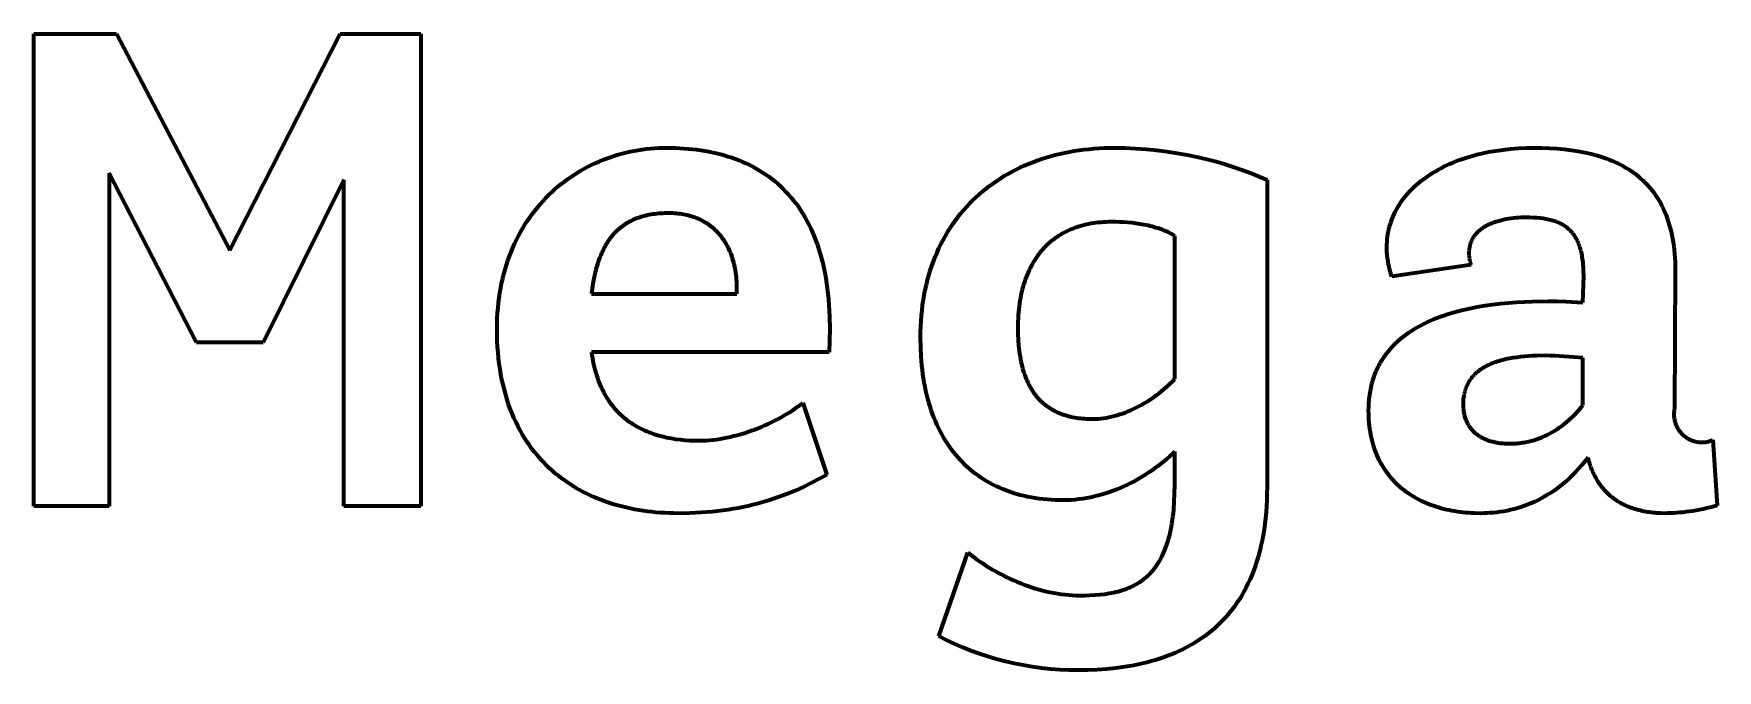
# Model space of a CAD drawing. Header units: millimetres. Extents: x 249 to 421, y 74 to 136.
# Drawn here: x 380.2 to 421.08, y 96.62 to 112.08 of the extents above; entities that cross this region are included whole.
import ezdxf

# ---------------------------------------------------------------- set-up
doc = ezdxf.new("R2010")
doc.units = ezdxf.units.MM
doc.header["$MEASUREMENT"] = 0
doc.layers.add('Incisione', color=5, linetype='Continuous', true_color=0x1710ff)

msp = doc.modelspace()

# ---------------------------------------------------------------- linework, layer by layer
at = {"layer": 'Incisione', "lineweight": 70}
for points in [[(380.19736, 100.61004), (380.19736, 112.07601)], [(380.19736, 112.07601), (382.20843, 112.07601)], [(382.20843, 112.07601), (384.9602, 106.81914)], [(384.9602, 106.81914), (387.64152, 112.07601)], [(387.64152, 112.07601), (389.59954, 112.07601)], [(389.59954, 112.07601), (389.59954, 100.61004)], [(394.48754, 109.1664), (394.58378, 109.19055)], [(394.58378, 109.19055), (394.68074, 109.21245)], [(394.68074, 109.21245), (394.77836, 109.23208)], [(394.77836, 109.23208), (394.87662, 109.24944)], [(394.87662, 109.24944), (394.97546, 109.26452)], [(394.97546, 109.26452), (395.07485, 109.27731)], [(395.07485, 109.27731), (395.17476, 109.28779)], [(395.17476, 109.28779), (395.27513, 109.29596)], [(395.27513, 109.29596), (395.37594, 109.30181)], [(395.37594, 109.30181), (395.47713, 109.30532)], [(395.47713, 109.30532), (395.57867, 109.3065)], [(395.57867, 109.3065), (395.78867, 109.30296)], [(395.78867, 109.30296), (395.89236, 109.29851)], [(395.89236, 109.29851), (395.99514, 109.29224)], [(395.99514, 109.29224), (396.097, 109.28415)], [(396.097, 109.28415), (396.1979, 109.27421)], [(396.1979, 109.27421), (396.29782, 109.26241)], [(396.29782, 109.26241), (396.39673, 109.24871)], [(396.39673, 109.24871), (396.4946, 109.23312)], [(396.4946, 109.23312), (396.59142, 109.21561)], [(396.59142, 109.21561), (396.68715, 109.19616)], [(396.68715, 109.19616), (396.78177, 109.17475)], [(396.78177, 109.17475), (396.87526, 109.15136)], [(405.12006, 109.16014), (405.23432, 109.18538)], [(405.23432, 109.18538), (405.34989, 109.20826)], [(405.34989, 109.20826), (405.46674, 109.22877)], [(405.46674, 109.22877), (405.58484, 109.24691)], [(405.58484, 109.24691), (405.70416, 109.26266)], [(405.70416, 109.26266), (405.82466, 109.27601)], [(405.82466, 109.27601), (405.94633, 109.28696)], [(405.94633, 109.28696), (406.06913, 109.29549)], [(406.06913, 109.29549), (406.19302, 109.3016)], [(406.19302, 109.3016), (406.31799, 109.30527)], [(406.31799, 109.30527), (406.44399, 109.3065)], [(406.44399, 109.3065), (406.70168, 109.30262)], [(406.70168, 109.30262), (406.95842, 109.29123)], [(406.95842, 109.29123), (407.21366, 109.27265)], [(407.21366, 109.27265), (407.46686, 109.24723)], [(407.46686, 109.24723), (407.71747, 109.21529)], [(407.71747, 109.21529), (407.96495, 109.17718)], [(407.96495, 109.17718), (408.20876, 109.13323)], [(415.3592, 109.16845), (415.52913, 109.20442)], [(415.52913, 109.20442), (415.70362, 109.23515)], [(415.70362, 109.23515), (415.88253, 109.26054)], [(415.88253, 109.26054), (416.06568, 109.28048)], [(416.06568, 109.28048), (416.25292, 109.29486)], [(416.25292, 109.29486), (416.4441, 109.30357)], [(416.4441, 109.30357), (416.63906, 109.3065)], [(416.63906, 109.3065), (416.82582, 109.30435)], [(416.82582, 109.30435), (417.00891, 109.29782)], [(417.00891, 109.29782), (417.18819, 109.28676)], [(417.18819, 109.28676), (417.3635, 109.27101)], [(417.3635, 109.27101), (417.53471, 109.25044)], [(417.53471, 109.25044), (417.70166, 109.22488)], [(417.70166, 109.22488), (417.7835, 109.21018)], [(417.7835, 109.21018), (417.86421, 109.19419)], [(417.86421, 109.19419), (417.94378, 109.17688)], [(417.94378, 109.17688), (418.0222, 109.15823)], [(393.48713, 108.75469), (393.57293, 108.80301)], [(393.57293, 108.80301), (393.65988, 108.84917)], [(393.65988, 108.84917), (393.74793, 108.89318)], [(393.74793, 108.89318), (393.83706, 108.93502)], [(393.83706, 108.93502), (393.92722, 108.97468)], [(393.92722, 108.97468), (394.01836, 109.01215)], [(394.01836, 109.01215), (394.11046, 109.04743)], [(394.11046, 109.04743), (394.20346, 109.08051)], [(394.20346, 109.08051), (394.29734, 109.11137)], [(394.29734, 109.11137), (394.39204, 109.14)], [(394.39204, 109.14), (394.48754, 109.1664)], [(396.87526, 109.15136), (396.96758, 109.12598)], [(396.96758, 109.12598), (397.05871, 109.0986)], [(397.05871, 109.0986), (397.14863, 109.06918)], [(397.14863, 109.06918), (397.23731, 109.03771)], [(397.23731, 109.03771), (397.32472, 109.00418)], [(397.32472, 109.00418), (397.41084, 108.96856)], [(397.41084, 108.96856), (397.49564, 108.93084)], [(397.49564, 108.93084), (397.5791, 108.891)], [(397.5791, 108.891), (397.66119, 108.84903)], [(397.66119, 108.84903), (397.74188, 108.80489)], [(397.74188, 108.80489), (397.82115, 108.75858)], [(403.95838, 108.72966), (404.05622, 108.78019)], [(404.05622, 108.78019), (404.15571, 108.82848)], [(404.15571, 108.82848), (404.25681, 108.8745)], [(404.25681, 108.8745), (404.3595, 108.91826)], [(404.3595, 108.91826), (404.46373, 108.95973)], [(404.46373, 108.95973), (404.56949, 108.99891)], [(404.56949, 108.99891), (404.67674, 109.0358)], [(404.67674, 109.0358), (404.78545, 109.07037)], [(404.78545, 109.07037), (404.8956, 109.10262)], [(404.8956, 109.10262), (405.00715, 109.13255)], [(405.00715, 109.13255), (405.12006, 109.16014)], [(408.20876, 109.13323), (408.44837, 109.08377)], [(408.44837, 109.08377), (408.68322, 109.02915)], [(408.68322, 109.02915), (408.91277, 108.96969)], [(408.91277, 108.96969), (409.13648, 108.90574)], [(409.13648, 108.90574), (409.35382, 108.83763)], [(409.35382, 108.83763), (409.56423, 108.76569)], [(409.56423, 108.76569), (409.76717, 108.69027)], [(414.24629, 108.74302), (414.31088, 108.77941)], [(414.31088, 108.77941), (414.37692, 108.81472)], [(414.37692, 108.81472), (414.44441, 108.84893)], [(414.44441, 108.84893), (414.51331, 108.88202)], [(414.51331, 108.88202), (414.58361, 108.91399)], [(414.58361, 108.91399), (414.65529, 108.9448)], [(414.65529, 108.9448), (414.72833, 108.97447)], [(414.72833, 108.97447), (414.8027, 109.00296)], [(414.8027, 109.00296), (414.8784, 109.03026)], [(414.8784, 109.03026), (414.9554, 109.05637)], [(414.9554, 109.05637), (415.03368, 109.08127)], [(415.03368, 109.08127), (415.11322, 109.10494)], [(415.11322, 109.10494), (415.194, 109.12737)], [(415.194, 109.12737), (415.276, 109.14854)], [(415.276, 109.14854), (415.3592, 109.16845)], [(418.0222, 109.15823), (418.09944, 109.13822)], [(418.09944, 109.13822), (418.17548, 109.11684)], [(418.17548, 109.11684), (418.25032, 109.09406)], [(418.25032, 109.09406), (418.32392, 109.06987)], [(418.32392, 109.06987), (418.39627, 109.04425)], [(418.39627, 109.04425), (418.46735, 109.01718)], [(418.46735, 109.01718), (418.53714, 108.98865)], [(418.53714, 108.98865), (418.60563, 108.95862)], [(418.60563, 108.95862), (418.6728, 108.9271)], [(418.6728, 108.9271), (418.73862, 108.89404)], [(418.73862, 108.89404), (418.80308, 108.85945)], [(418.80308, 108.85945), (418.86616, 108.82329)], [(418.86616, 108.82329), (418.92784, 108.78556)], [(418.92784, 108.78556), (418.9881, 108.74623)], [(384.14871, 104.57913), (382.03204, 108.68913)], [(382.03204, 108.68913), (382.03204, 100.61004)], [(387.72971, 108.53032), (385.77169, 104.57913)], [(387.72971, 100.61004), (387.72971, 108.53032)], [(392.84692, 108.29204), (392.92208, 108.35719)], [(392.92208, 108.35719), (392.99871, 108.42026)], [(392.99871, 108.42026), (393.07678, 108.48126)], [(393.07678, 108.48126), (393.15623, 108.54016)], [(393.15623, 108.54016), (393.23703, 108.59697)], [(393.23703, 108.59697), (393.31914, 108.65167)], [(393.31914, 108.65167), (393.40252, 108.70424)], [(393.40252, 108.70424), (393.48713, 108.75469)], [(397.82115, 108.75858), (397.89898, 108.71008)], [(397.89898, 108.71008), (397.97533, 108.65937)], [(397.97533, 108.65937), (398.05019, 108.60642)], [(398.05019, 108.60642), (398.12351, 108.55123)], [(398.12351, 108.55123), (398.19529, 108.49378)], [(398.19529, 108.49378), (398.2655, 108.43404)], [(398.2655, 108.43404), (398.3341, 108.37199)], [(398.3341, 108.37199), (398.40107, 108.30763)], [(403.32204, 108.31368), (403.40753, 108.37971)], [(403.40753, 108.37971), (403.49488, 108.44355)], [(403.49488, 108.44355), (403.58405, 108.50519)], [(403.58405, 108.50519), (403.67502, 108.56464)], [(403.67502, 108.56464), (403.76775, 108.62187)], [(403.76775, 108.62187), (403.86221, 108.67688)], [(403.86221, 108.67688), (403.95838, 108.72966)], [(409.76717, 108.69027), (409.96211, 108.6117)], [(409.96211, 108.6117), (410.1485, 108.53032)], [(410.1485, 108.53032), (410.1485, 101.06858)], [(413.68499, 108.32217), (413.73391, 108.3687)], [(413.73391, 108.3687), (413.78448, 108.41428)], [(413.78448, 108.41428), (413.83668, 108.45889)], [(413.83668, 108.45889), (413.89051, 108.50253)], [(413.89051, 108.50253), (413.94593, 108.54517)], [(413.94593, 108.54517), (414.00293, 108.58681)], [(414.00293, 108.58681), (414.06148, 108.62742)], [(414.06148, 108.62742), (414.12157, 108.66701)], [(414.12157, 108.66701), (414.18318, 108.70554)], [(414.18318, 108.70554), (414.24629, 108.74302)], [(418.9881, 108.74623), (419.04693, 108.70528)], [(419.04693, 108.70528), (419.10431, 108.66269)], [(419.10431, 108.66269), (419.16021, 108.61845)], [(419.16021, 108.61845), (419.21461, 108.57254)], [(419.21461, 108.57254), (419.26751, 108.52494)], [(419.26751, 108.52494), (419.31888, 108.47563)], [(419.31888, 108.47563), (419.36871, 108.42459)], [(419.36871, 108.42459), (419.41696, 108.37181)], [(419.41696, 108.37181), (419.46364, 108.31726)], [(392.49454, 107.93559), (392.56175, 108.01095)], [(392.56175, 108.01095), (392.63064, 108.08428)], [(392.63064, 108.08428), (392.70116, 108.15557)], [(392.70116, 108.15557), (392.77326, 108.22483)], [(392.77326, 108.22483), (392.84692, 108.29204)], [(398.40107, 108.30763), (398.46639, 108.24093)], [(398.46639, 108.24093), (398.53003, 108.17188)], [(398.53003, 108.17188), (398.59196, 108.10044)], [(398.59196, 108.10044), (398.65216, 108.02662)], [(398.65216, 108.02662), (398.71061, 107.95038)], [(398.71061, 107.95038), (398.76727, 107.87172)], [(402.84977, 107.87223), (402.92349, 107.95115)], [(402.92349, 107.95115), (402.99925, 108.02795)], [(402.99925, 108.02795), (403.07701, 108.10261)], [(403.07701, 108.10261), (403.15675, 108.17512)], [(403.15675, 108.17512), (403.23844, 108.24548)], [(403.23844, 108.24548), (403.32204, 108.31368)], [(413.35567, 107.91731), (413.39062, 107.97096)], [(413.39062, 107.97096), (413.42739, 108.02377)], [(413.42739, 108.02377), (413.46595, 108.07572)], [(413.46595, 108.07572), (413.50629, 108.1268)], [(413.50629, 108.1268), (413.54838, 108.177)], [(413.54838, 108.177), (413.59221, 108.22631)], [(413.59221, 108.22631), (413.63775, 108.2747)], [(413.63775, 108.2747), (413.68499, 108.32217)], [(419.46364, 108.31726), (419.50871, 108.26092)], [(419.50871, 108.26092), (419.55216, 108.20279)], [(419.55216, 108.20279), (419.59397, 108.14283)], [(419.59397, 108.14283), (419.63411, 108.08103)], [(419.63411, 108.08103), (419.67259, 108.01737)], [(419.67259, 108.01737), (419.70936, 107.95184)], [(419.70936, 107.95184), (419.74443, 107.88441)], [(392.18488, 107.52884), (392.24315, 107.61416)], [(392.24315, 107.61416), (392.3033, 107.6975)], [(392.3033, 107.6975), (392.36527, 107.77886)], [(392.36527, 107.77886), (392.42903, 107.85823)], [(392.42903, 107.85823), (392.49454, 107.93559)], [(394.73336, 107.54551), (394.69593, 107.52728)], [(394.7715, 107.56279), (394.73336, 107.54551)], [(394.81035, 107.57912), (394.7715, 107.56279)], [(394.8499, 107.59452), (394.81035, 107.57912)], [(394.89017, 107.60899), (394.8499, 107.59452)], [(394.93114, 107.62254), (394.89017, 107.60899)], [(394.97283, 107.63517), (394.93114, 107.62254)], [(395.01523, 107.64689), (394.97283, 107.63517)], [(395.05834, 107.6577), (395.01523, 107.64689)], [(395.10216, 107.66761), (395.05834, 107.6577)], [(395.1467, 107.67663), (395.10216, 107.66761)], [(395.19195, 107.68476), (395.1467, 107.67663)], [(395.23792, 107.69201), (395.19195, 107.68476)], [(395.28461, 107.69838), (395.23792, 107.69201)], [(395.33202, 107.70389), (395.28461, 107.69838)], [(395.38014, 107.70853), (395.33202, 107.70389)], [(395.42898, 107.71231), (395.38014, 107.70853)], [(395.47854, 107.71525), (395.42898, 107.71231)], [(395.52882, 107.71733), (395.47854, 107.71525)], [(395.63156, 107.719), (395.52882, 107.71733)], [(395.67605, 107.71852), (395.63156, 107.719)], [(395.72022, 107.71708), (395.67605, 107.71852)], [(395.76406, 107.71469), (395.72022, 107.71708)], [(395.80754, 107.71134), (395.76406, 107.71469)], [(395.85066, 107.70704), (395.80754, 107.71134)], [(395.8934, 107.70178), (395.85066, 107.70704)], [(395.93576, 107.69557), (395.8934, 107.70178)], [(395.97771, 107.68839), (395.93576, 107.69557)], [(396.01924, 107.68027), (395.97771, 107.68839)], [(396.06035, 107.67118), (396.01924, 107.68027)], [(396.10101, 107.66114), (396.06035, 107.67118)], [(396.14121, 107.65014), (396.10101, 107.66114)], [(396.18095, 107.63819), (396.14121, 107.65014)], [(396.2202, 107.62528), (396.18095, 107.63819)], [(396.25895, 107.61141), (396.2202, 107.62528)], [(396.29719, 107.59659), (396.25895, 107.61141)], [(396.33492, 107.58081), (396.29719, 107.59659)], [(396.3721, 107.56408), (396.33492, 107.58081)], [(396.40873, 107.54639), (396.3721, 107.56408)], [(396.4448, 107.52774), (396.40873, 107.54639)], [(398.76727, 107.87172), (398.82212, 107.79061)], [(398.82212, 107.79061), (398.87514, 107.70703)], [(398.87514, 107.70703), (398.9263, 107.62097)], [(398.9263, 107.62097), (398.97557, 107.53241)], [(402.51278, 107.44608), (402.57586, 107.53548)], [(402.57586, 107.53548), (402.64113, 107.62281)], [(402.64113, 107.62281), (402.70856, 107.70805)], [(402.70856, 107.70805), (402.77811, 107.79119)], [(402.77811, 107.79119), (402.84977, 107.87223)], [(413.16346, 107.51935), (413.18515, 107.5785)], [(413.18515, 107.5785), (413.20881, 107.63692)], [(413.20881, 107.63692), (413.23439, 107.69457)], [(413.23439, 107.69457), (413.26189, 107.75145)], [(413.26189, 107.75145), (413.29128, 107.80754)], [(413.29128, 107.80754), (413.32255, 107.86283)], [(413.32255, 107.86283), (413.35567, 107.91731)], [(415.83268, 107.54418), (415.77444, 107.52883)], [(415.89192, 107.55786), (415.83268, 107.54418)], [(415.95201, 107.56993), (415.89192, 107.55786)], [(416.0128, 107.58042), (415.95201, 107.56993)], [(416.07413, 107.58938), (416.0128, 107.58042)], [(416.13586, 107.59684), (416.07413, 107.58938)], [(416.19783, 107.60285), (416.13586, 107.59684)], [(416.25989, 107.60746), (416.19783, 107.60285)], [(416.32189, 107.61069), (416.25989, 107.60746)], [(416.38368, 107.6126), (416.32189, 107.61069)], [(416.4451, 107.61323), (416.38368, 107.6126)], [(416.53291, 107.61224), (416.4451, 107.61323)], [(416.61773, 107.6092), (416.53291, 107.61224)], [(416.69958, 107.60406), (416.61773, 107.6092)], [(416.77847, 107.59673), (416.69958, 107.60406)], [(416.85442, 107.58713), (416.77847, 107.59673)], [(416.89129, 107.58146), (416.85442, 107.58713)], [(416.92743, 107.5752), (416.89129, 107.58146)], [(416.96284, 107.56834), (416.92743, 107.5752)], [(416.99752, 107.56086), (416.96284, 107.56834)], [(417.03148, 107.55277), (416.99752, 107.56086)], [(417.06471, 107.54404), (417.03148, 107.55277)], [(417.09721, 107.53467), (417.06471, 107.54404)], [(417.129, 107.52466), (417.09721, 107.53467)], [(419.74443, 107.88441), (419.77776, 107.81507)], [(419.77776, 107.81507), (419.80934, 107.7438)], [(419.80934, 107.7438), (419.83914, 107.67058)], [(419.83914, 107.67058), (419.86716, 107.59538)], [(419.86716, 107.59538), (419.89338, 107.5182)], [(391.92295, 107.07299), (391.97128, 107.16803)], [(391.97128, 107.16803), (392.02168, 107.26114)], [(392.02168, 107.26114), (392.0741, 107.35232)], [(392.0741, 107.35232), (392.12852, 107.44156)], [(392.12852, 107.44156), (392.18488, 107.52884)], [(394.2188, 107.13599), (394.19258, 107.10177)], [(394.24572, 107.16916), (394.2188, 107.13599)], [(394.27333, 107.2013), (394.24572, 107.16916)], [(394.30164, 107.2324), (394.27333, 107.2013)], [(394.33064, 107.26248), (394.30164, 107.2324)], [(394.36035, 107.29153), (394.33064, 107.26248)], [(394.39075, 107.31957), (394.36035, 107.29153)], [(394.42185, 107.3466), (394.39075, 107.31957)], [(394.45365, 107.37263), (394.42185, 107.3466)], [(394.48616, 107.39767), (394.45365, 107.37263)], [(394.51936, 107.42171), (394.48616, 107.39767)], [(394.55327, 107.44477), (394.51936, 107.42171)], [(394.58788, 107.46685), (394.55327, 107.44477)], [(394.62319, 107.48796), (394.58788, 107.46685)], [(394.65921, 107.5081), (394.62319, 107.48796)], [(394.69593, 107.52728), (394.65921, 107.5081)], [(396.4803, 107.50814), (396.4448, 107.52774)], [(396.5152, 107.48758), (396.4803, 107.50814)], [(396.54951, 107.46607), (396.5152, 107.48758)], [(396.58319, 107.44359), (396.54951, 107.46607)], [(396.61625, 107.42017), (396.58319, 107.44359)], [(396.64866, 107.39578), (396.61625, 107.42017)], [(396.68041, 107.37044), (396.64866, 107.39578)], [(396.7115, 107.34415), (396.68041, 107.37044)], [(396.7419, 107.3169), (396.7115, 107.34415)], [(396.77161, 107.28869), (396.7419, 107.3169)], [(396.8006, 107.25952), (396.77161, 107.28869)], [(396.82888, 107.2294), (396.8006, 107.25952)], [(396.85641, 107.19833), (396.82888, 107.2294)], [(396.8832, 107.1663), (396.85641, 107.19833)], [(396.90923, 107.13331), (396.8832, 107.1663)], [(396.93447, 107.09936), (396.90923, 107.13331)], [(398.97557, 107.53241), (399.02293, 107.44133)], [(399.02293, 107.44133), (399.06836, 107.34771)], [(399.06836, 107.34771), (399.11181, 107.25153)], [(399.11181, 107.25153), (399.15328, 107.15278)], [(399.15328, 107.15278), (399.19274, 107.05144)], [(402.28296, 107.06789), (402.33698, 107.1655)], [(402.33698, 107.1655), (402.39331, 107.26108)], [(402.39331, 107.26108), (402.45192, 107.35461)], [(402.45192, 107.35461), (402.51278, 107.44608)], [(405.04111, 107.13878), (404.99669, 107.10761)], [(405.08648, 107.16869), (405.04111, 107.13878)], [(405.1328, 107.19735), (405.08648, 107.16869)], [(405.18005, 107.22475), (405.1328, 107.19735)], [(405.22824, 107.25089), (405.18005, 107.22475)], [(405.27734, 107.27578), (405.22824, 107.25089)], [(405.32735, 107.2994), (405.27734, 107.27578)], [(405.37826, 107.32176), (405.32735, 107.2994)], [(405.43006, 107.34286), (405.37826, 107.32176)], [(405.48276, 107.36269), (405.43006, 107.34286)], [(405.53632, 107.38125), (405.48276, 107.36269)], [(405.59076, 107.39855), (405.53632, 107.38125)], [(405.64605, 107.41457), (405.59076, 107.39855)], [(405.7022, 107.42932), (405.64605, 107.41457)], [(405.75919, 107.4428), (405.7022, 107.42932)], [(405.81701, 107.455), (405.75919, 107.4428)], [(405.87566, 107.46592), (405.81701, 107.455)], [(405.93512, 107.47556), (405.87566, 107.46592)], [(405.99539, 107.48393), (405.93512, 107.47556)], [(406.05647, 107.49101), (405.99539, 107.48393)], [(406.11833, 107.4968), (406.05647, 107.49101)], [(406.18098, 107.50132), (406.11833, 107.4968)], [(406.2444, 107.50454), (406.18098, 107.50132)], [(406.30859, 107.50648), (406.2444, 107.50454)], [(406.37354, 107.50712), (406.30859, 107.50648)], [(406.47004, 107.50627), (406.37354, 107.50712)], [(406.56755, 107.50359), (406.47004, 107.50627)], [(406.66584, 107.49889), (406.56755, 107.50359)], [(406.76467, 107.49201), (406.66584, 107.49889)], [(406.8638, 107.48275), (406.76467, 107.49201)], [(406.96302, 107.47093), (406.8638, 107.48275)], [(407.06207, 107.45638), (406.96302, 107.47093)], [(407.16074, 107.43891), (407.06207, 107.45638)], [(407.25879, 107.41834), (407.16074, 107.43891)], [(407.3075, 107.40683), (407.25879, 107.41834)], [(407.35598, 107.39448), (407.3075, 107.40683)], [(407.40418, 107.38127), (407.35598, 107.39448)], [(407.45208, 107.36717), (407.40418, 107.38127)], [(407.49965, 107.35215), (407.45208, 107.36717)], [(407.54687, 107.3362), (407.49965, 107.35215)], [(407.59369, 107.3193), (407.54687, 107.3362)], [(407.6401, 107.30141), (407.59369, 107.3193)], [(407.68606, 107.28252), (407.6401, 107.30141)], [(407.73154, 107.26261), (407.68606, 107.28252)], [(407.77653, 107.24165), (407.73154, 107.26261)], [(407.82097, 107.21962), (407.77653, 107.24165)], [(407.86486, 107.1965), (407.82097, 107.21962)], [(407.90815, 107.17226), (407.86486, 107.1965)], [(407.90815, 103.69719), (407.90815, 107.17226)], [(413.06791, 107.08551), (413.07538, 107.1495)], [(413.07538, 107.1495), (413.08495, 107.21285)], [(413.08495, 107.21285), (413.09658, 107.27553)], [(413.09658, 107.27553), (413.11027, 107.33753)], [(413.11027, 107.33753), (413.126, 107.39885)], [(413.126, 107.39885), (413.14373, 107.45946)], [(413.14373, 107.45946), (413.16346, 107.51935)], [(415.15601, 107.12716), (415.14924, 107.1162)], [(415.16298, 107.13798), (415.15601, 107.12716)], [(415.17015, 107.14865), (415.16298, 107.13798)], [(415.17752, 107.15919), (415.17015, 107.14865)], [(415.18508, 107.16958), (415.17752, 107.15919)], [(415.19284, 107.17984), (415.18508, 107.16958)], [(415.20079, 107.18995), (415.19284, 107.17984)], [(415.20893, 107.19993), (415.20079, 107.18995)], [(415.21725, 107.20977), (415.20893, 107.19993)], [(415.22576, 107.21947), (415.21725, 107.20977)], [(415.24331, 107.23847), (415.22576, 107.21947)], [(415.26157, 107.25692), (415.24331, 107.23847)], [(415.28052, 107.27484), (415.26157, 107.25692)], [(415.30013, 107.29223), (415.28052, 107.27484)], [(415.32039, 107.30909), (415.30013, 107.29223)], [(415.34129, 107.32544), (415.32039, 107.30909)], [(415.36279, 107.34127), (415.34129, 107.32544)], [(415.38489, 107.35659), (415.36279, 107.34127)], [(415.40755, 107.3714), (415.38489, 107.35659)], [(415.43078, 107.38572), (415.40755, 107.3714)], [(415.45453, 107.39954), (415.43078, 107.38572)], [(415.47881, 107.41288), (415.45453, 107.39954)], [(415.50358, 107.42573), (415.47881, 107.41288)], [(415.52883, 107.43811), (415.50358, 107.42573)], [(415.55453, 107.45001), (415.52883, 107.43811)], [(415.58068, 107.46144), (415.55453, 107.45001)], [(415.60725, 107.47241), (415.58068, 107.46144)], [(415.63422, 107.48293), (415.60725, 107.47241)], [(415.66157, 107.49299), (415.63422, 107.48293)], [(415.68929, 107.50261), (415.66157, 107.49299)], [(415.71736, 107.51178), (415.68929, 107.50261)], [(415.77444, 107.52883), (415.71736, 107.51178)], [(417.16006, 107.51398), (417.129, 107.52466)], [(417.19041, 107.50264), (417.16006, 107.51398)], [(417.22004, 107.49062), (417.19041, 107.50264)], [(417.24895, 107.47792), (417.22004, 107.49062)], [(417.27715, 107.46452), (417.24895, 107.47792)], [(417.30463, 107.45041), (417.27715, 107.46452)], [(417.33141, 107.4356), (417.30463, 107.45041)], [(417.35748, 107.42005), (417.33141, 107.4356)], [(417.38284, 107.40378), (417.35748, 107.42005)], [(417.40749, 107.38676), (417.38284, 107.40378)], [(417.43144, 107.369), (417.40749, 107.38676)], [(417.45469, 107.35047), (417.43144, 107.369)], [(417.46605, 107.34092), (417.45469, 107.35047)], [(417.47724, 107.33117), (417.46605, 107.34092)], [(417.48825, 107.32123), (417.47724, 107.33117)], [(417.49908, 107.3111), (417.48825, 107.32123)], [(417.50975, 107.30076), (417.49908, 107.3111)], [(417.52023, 107.29023), (417.50975, 107.30076)], [(417.53055, 107.2795), (417.52023, 107.29023)], [(417.54069, 107.26857), (417.53055, 107.2795)], [(417.55065, 107.25744), (417.54069, 107.26857)], [(417.56045, 107.2461), (417.55065, 107.25744)], [(417.57007, 107.23456), (417.56045, 107.2461)], [(417.57951, 107.22282), (417.57007, 107.23456)], [(417.59789, 107.19871), (417.57951, 107.22282)], [(417.61557, 107.17376), (417.59789, 107.19871)], [(417.63257, 107.14797), (417.61557, 107.17376)], [(417.64888, 107.12133), (417.63257, 107.14797)], [(419.89338, 107.5182), (419.91776, 107.43901)], [(419.91776, 107.43901), (419.94031, 107.35779)], [(419.94031, 107.35779), (419.96099, 107.27454)], [(419.96099, 107.27454), (419.97978, 107.18922)], [(419.97978, 107.18922), (419.99668, 107.10181)], [(391.75112, 106.67377), (391.79078, 106.77642)], [(391.79078, 106.77642), (391.83266, 106.87717)], [(391.83266, 106.87717), (391.87673, 106.97603)], [(391.87673, 106.97603), (391.92295, 107.07299)], [(393.98769, 106.74578), (393.96837, 106.70078)], [(394.0077, 106.78968), (393.98769, 106.74578)], [(394.02839, 106.83247), (394.0077, 106.78968)], [(394.04978, 106.87417), (394.02839, 106.83247)], [(394.07185, 106.91479), (394.04978, 106.87417)], [(394.09461, 106.95432), (394.07185, 106.91479)], [(394.11807, 106.99278), (394.09461, 106.95432)], [(394.14221, 107.03017), (394.11807, 106.99278)], [(394.16705, 107.0665), (394.14221, 107.03017)], [(394.19258, 107.10177), (394.16705, 107.0665)], [(396.95893, 107.06446), (396.93447, 107.09936)], [(396.98259, 107.02861), (396.95893, 107.06446)], [(397.00542, 106.99179), (396.98259, 107.02861)], [(397.02743, 106.95403), (397.00542, 106.99179)], [(397.0486, 106.9153), (397.02743, 106.95403)], [(397.06891, 106.87562), (397.0486, 106.9153)], [(397.08835, 106.83498), (397.06891, 106.87562)], [(397.10691, 106.79339), (397.08835, 106.83498)], [(397.12457, 106.75084), (397.10691, 106.79339)], [(397.14132, 106.70734), (397.12457, 106.75084)], [(399.19274, 107.05144), (399.23015, 106.94748)], [(399.23015, 106.94748), (399.26549, 106.8409)], [(399.26549, 106.8409), (399.29874, 106.73167)], [(399.29874, 106.73167), (399.32988, 106.61977)], [(402.09057, 106.65724), (402.13505, 106.76291)], [(402.13505, 106.76291), (402.18196, 106.86658)], [(402.18196, 106.86658), (402.23128, 106.96824)], [(402.23128, 106.96824), (402.28296, 107.06789)], [(404.60674, 106.72738), (404.57336, 106.68253)], [(404.64117, 106.77099), (404.60674, 106.72738)], [(404.67664, 106.81336), (404.64117, 106.77099)], [(404.71313, 106.85449), (404.67664, 106.81336)], [(404.75064, 106.89438), (404.71313, 106.85449)], [(404.78917, 106.93304), (404.75064, 106.89438)], [(404.8287, 106.97044), (404.78917, 106.93304)], [(404.86922, 107.00661), (404.8287, 106.97044)], [(404.91074, 107.04152), (404.86922, 107.00661)], [(404.95323, 107.07519), (404.91074, 107.04152)], [(404.99669, 107.10761), (404.95323, 107.07519)], [(413.05823, 106.88976), (413.05931, 106.95562)], [(413.05865, 106.84969), (413.05823, 106.88976)], [(413.05992, 106.80884), (413.05865, 106.84969)], [(413.05931, 106.95562), (413.06254, 107.02088)], [(413.06207, 106.76727), (413.05992, 106.80884)], [(413.06512, 106.72501), (413.06207, 106.76727)], [(413.06254, 107.02088), (413.06791, 107.08551)], [(413.06911, 106.68214), (413.06512, 106.72501)], [(415.05169, 106.76407), (415.05156, 106.74886)], [(415.05156, 106.74886), (415.05177, 106.72917)], [(415.0521, 106.77912), (415.05169, 106.76407)], [(415.05177, 106.72917), (415.05238, 106.70987)], [(415.05277, 106.79401), (415.0521, 106.77912)], [(415.0537, 106.80874), (415.05277, 106.79401)], [(415.0549, 106.82332), (415.0537, 106.80874)], [(415.05636, 106.83773), (415.0549, 106.82332)], [(415.05807, 106.85199), (415.05636, 106.83773)], [(415.06004, 106.86609), (415.05807, 106.85199)], [(415.06226, 106.88004), (415.06004, 106.86609)], [(415.06473, 106.89383), (415.06226, 106.88004)], [(415.06745, 106.90746), (415.06473, 106.89383)], [(415.07041, 106.92094), (415.06745, 106.90746)], [(415.07362, 106.93427), (415.07041, 106.92094)], [(415.07706, 106.94744), (415.07362, 106.93427)], [(415.08075, 106.96047), (415.07706, 106.94744)], [(415.08467, 106.97334), (415.08075, 106.96047)], [(415.08882, 106.98606), (415.08467, 106.97334)], [(415.09321, 106.99863), (415.08882, 106.98606)], [(415.09782, 107.01105), (415.09321, 106.99863)], [(415.10266, 107.02332), (415.09782, 107.01105)], [(415.10772, 107.03544), (415.10266, 107.02332)], [(415.11301, 107.04741), (415.10772, 107.03544)], [(415.11851, 107.05924), (415.11301, 107.04741)], [(415.12423, 107.07092), (415.11851, 107.05924)], [(415.13017, 107.08246), (415.12423, 107.07092)], [(415.13632, 107.09385), (415.13017, 107.08246)], [(415.14267, 107.1051), (415.13632, 107.09385)], [(415.14924, 107.1162), (415.14267, 107.1051)], [(417.66451, 107.09382), (417.64888, 107.12133)], [(417.67945, 107.06545), (417.66451, 107.09382)], [(417.69371, 107.03619), (417.67945, 107.06545)], [(417.7073, 107.00604), (417.69371, 107.03619)], [(417.7202, 106.97499), (417.7073, 107.00604)], [(417.73243, 106.94304), (417.7202, 106.97499)], [(417.74398, 106.91016), (417.73243, 106.94304)], [(417.75486, 106.87636), (417.74398, 106.91016)], [(417.76506, 106.84162), (417.75486, 106.87636)], [(417.7746, 106.80593), (417.76506, 106.84162)], [(417.78347, 106.76929), (417.7746, 106.80593)], [(417.79167, 106.73168), (417.78347, 106.76929)], [(417.7992, 106.6931), (417.79167, 106.73168)], [(419.99668, 107.10181), (420.01166, 107.01231)], [(420.01166, 107.01231), (420.02471, 106.92069)], [(420.02471, 106.92069), (420.03579, 106.82694)], [(420.03579, 106.82694), (420.04491, 106.73103)], [(420.04491, 106.73103), (420.05203, 106.63294)], [(391.61559, 106.24453), (391.64593, 106.35462)], [(391.64593, 106.35462), (391.67866, 106.46287)], [(391.67866, 106.46287), (391.71374, 106.56925)], [(391.71374, 106.56925), (391.75112, 106.67377)], [(393.85227, 106.35432), (393.82523, 106.24504)], [(393.86681, 106.40723), (393.85227, 106.35432)], [(393.88203, 106.45899), (393.86681, 106.40723)], [(393.89793, 106.50961), (393.88203, 106.45899)], [(393.91451, 106.55909), (393.89793, 106.50961)], [(393.93178, 106.60744), (393.91451, 106.55909)], [(393.94973, 106.65467), (393.93178, 106.60744)], [(393.96837, 106.70078), (393.94973, 106.65467)], [(397.15715, 106.66288), (397.14132, 106.70734)], [(397.17204, 106.61746), (397.15715, 106.66288)], [(397.18598, 106.57109), (397.17204, 106.61746)], [(397.19896, 106.52376), (397.18598, 106.57109)], [(397.21096, 106.47548), (397.19896, 106.52376)], [(397.22198, 106.42624), (397.21096, 106.47548)], [(397.23199, 106.37604), (397.22198, 106.42624)], [(397.24098, 106.32489), (397.23199, 106.37604)], [(397.24895, 106.27278), (397.24098, 106.32489)], [(399.32988, 106.61977), (399.35886, 106.5052)], [(399.35886, 106.5052), (399.38568, 106.38792)], [(399.38568, 106.38792), (399.4103, 106.26792)], [(401.93757, 106.21475), (401.97202, 106.32833)], [(401.97202, 106.32833), (402.00903, 106.43994)], [(402.00903, 106.43994), (402.04855, 106.54958)], [(402.04855, 106.54958), (402.09057, 106.65724)], [(404.3697, 106.33417), (404.345, 106.2795)], [(404.39552, 106.38762), (404.3697, 106.33417)], [(404.42245, 106.43984), (404.39552, 106.38762)], [(404.45047, 106.49084), (404.42245, 106.43984)], [(404.47958, 106.5406), (404.45047, 106.49084)], [(404.50978, 106.58915), (404.47958, 106.5406)], [(404.54104, 106.63646), (404.50978, 106.58915)], [(404.57336, 106.68253), (404.54104, 106.63646)], [(413.07405, 106.63869), (413.06911, 106.68214)], [(413.07998, 106.59472), (413.07405, 106.63869)], [(413.08691, 106.55029), (413.07998, 106.59472)], [(413.09487, 106.50544), (413.08691, 106.55029)], [(413.1039, 106.46022), (413.09487, 106.50544)], [(413.11401, 106.4147), (413.1039, 106.46022)], [(413.12523, 106.36891), (413.11401, 106.4147)], [(413.13759, 106.32292), (413.12523, 106.36891)], [(413.15111, 106.27677), (413.13759, 106.32292)], [(415.10444, 106.46636), (413.18173, 106.1842)], [(415.05238, 106.70987), (415.05341, 106.69094)], [(415.05341, 106.69094), (415.05486, 106.67235)], [(415.05486, 106.67235), (415.05671, 106.65408)], [(415.05671, 106.65408), (415.05898, 106.6361)], [(415.05898, 106.6361), (415.06166, 106.61837)], [(415.06166, 106.61837), (415.06476, 106.60089)], [(415.06476, 106.60089), (415.06827, 106.58361)], [(415.06827, 106.58361), (415.07219, 106.56652)], [(415.07219, 106.56652), (415.07653, 106.54959)], [(415.07653, 106.54959), (415.08128, 106.53278)], [(415.08128, 106.53278), (415.08645, 106.51609)], [(415.08645, 106.51609), (415.09203, 106.49947)], [(415.09203, 106.49947), (415.09803, 106.4829)], [(415.09803, 106.4829), (415.10444, 106.46636)], [(417.80607, 106.65354), (417.7992, 106.6931)], [(417.81228, 106.61298), (417.80607, 106.65354)], [(417.81783, 106.57142), (417.81228, 106.61298)], [(417.82272, 106.52885), (417.81783, 106.57142)], [(417.82696, 106.48526), (417.82272, 106.52885)], [(417.83346, 106.39499), (417.82696, 106.48526)], [(417.83735, 106.30051), (417.83346, 106.39499)], [(420.06124, 106.32545), (420.04367, 102.97372)], [(420.05203, 106.63294), (420.05714, 106.53266)], [(420.05714, 106.53266), (420.06021, 106.43017)], [(420.06021, 106.43017), (420.06124, 106.32545)], [(391.51892, 105.78588), (391.5393, 105.90327)], [(391.5393, 105.90327), (391.56224, 106.01884)], [(391.56224, 106.01884), (391.58768, 106.1326)], [(391.58768, 106.1326), (391.61559, 106.24453)], [(393.77929, 106.01244), (393.76038, 105.88903)], [(393.80091, 106.1311), (393.77929, 106.01244)], [(393.82523, 106.24504), (393.80091, 106.1311)], [(397.25587, 106.21972), (397.24895, 106.27278)], [(397.26174, 106.1657), (397.25587, 106.21972)], [(397.26653, 106.11073), (397.26174, 106.1657)], [(397.27025, 106.0548), (397.26653, 106.11073)], [(397.27287, 105.99791), (397.27025, 106.0548)], [(397.27437, 105.94007), (397.27287, 105.99791)], [(397.27476, 105.88127), (397.27437, 105.94007)], [(399.4103, 106.26792), (399.4327, 106.14518)], [(399.4327, 106.14518), (399.45285, 106.01968)], [(399.45285, 106.01968), (399.47073, 105.89142)], [(401.84982, 105.86237), (401.87643, 105.98176)], [(401.87643, 105.98176), (401.90569, 106.09923)], [(401.90569, 106.09923), (401.93757, 106.21475)], [(404.22063, 105.92591), (404.20396, 105.86273)], [(404.23847, 105.98788), (404.22063, 105.92591)], [(404.25748, 106.04864), (404.23847, 105.98788)], [(404.27765, 106.10818), (404.25748, 106.04864)], [(404.29896, 106.1665), (404.27765, 106.10818)], [(404.32141, 106.22361), (404.29896, 106.1665)], [(404.345, 106.2795), (404.32141, 106.22361)], [(413.16581, 106.23051), (413.15111, 106.27677)], [(413.18173, 106.1842), (413.16581, 106.23051)], [(417.82107, 105.54927), (417.83864, 106.20177)], [(417.83864, 106.20177), (417.83735, 106.30051)], [(391.47345, 105.42297), (391.48595, 105.54572)], [(391.48595, 105.54572), (391.50112, 105.66669)], [(391.50112, 105.66669), (391.51892, 105.78588)], [(393.76038, 105.88903), (393.74416, 105.7608)], [(393.74416, 105.7608), (397.27211, 105.7608)], [(397.27211, 105.7608), (397.27401, 105.82151)], [(397.27401, 105.82151), (397.27476, 105.88127)], [(399.47073, 105.89142), (399.48631, 105.76036)], [(399.48631, 105.76036), (399.49956, 105.62649)], [(399.49956, 105.62649), (399.51046, 105.48979)], [(399.51046, 105.48979), (399.51898, 105.35024)], [(401.77039, 105.36566), (401.78613, 105.49269)], [(401.78613, 105.49269), (401.80464, 105.61782)], [(401.80464, 105.61782), (401.82588, 105.74105)], [(401.82588, 105.74105), (401.84982, 105.86237)], [(404.1385, 105.52872), (404.12905, 105.45831)], [(404.14918, 105.59793), (404.1385, 105.52872)], [(404.16107, 105.66594), (404.14918, 105.59793)], [(404.17417, 105.73274), (404.16107, 105.66594)], [(404.18847, 105.79834), (404.17417, 105.73274)], [(404.20396, 105.86273), (404.18847, 105.79834)], [(415.43765, 105.47584), (415.62745, 105.50314)], [(415.62745, 105.50314), (415.81887, 105.52606)], [(415.81887, 105.52606), (416.01141, 105.54483)], [(416.01141, 105.54483), (416.20461, 105.55968)], [(416.20461, 105.55968), (416.39797, 105.57084)], [(416.39797, 105.57084), (416.59103, 105.57853)], [(416.59103, 105.57853), (416.97427, 105.58441)], [(416.97427, 105.58441), (417.18848, 105.58139)], [(417.18848, 105.58139), (417.40432, 105.57343)], [(417.40432, 105.57343), (417.82107, 105.54927)], [(391.45236, 105.04412), (391.45662, 105.17216)], [(391.45662, 105.17216), (391.46366, 105.29844)], [(391.46366, 105.29844), (391.47345, 105.42297)], [(399.51898, 105.35024), (399.5251, 105.20783)], [(399.5251, 105.20783), (399.53003, 104.91434)], [(401.74005, 104.97332), (401.74732, 105.10597)], [(401.74732, 105.10597), (401.75744, 105.23675)], [(401.75744, 105.23675), (401.77039, 105.36566)], [(404.10045, 105.08828), (404.09788, 104.93191)], [(404.10365, 105.16467), (404.10045, 105.08828)], [(404.10813, 105.23987), (404.10365, 105.16467)], [(404.11385, 105.31388), (404.10813, 105.23987)], [(404.12083, 105.38669), (404.11385, 105.31388)], [(404.12905, 105.45831), (404.12083, 105.38669)], [(414.03502, 105.07295), (414.1141, 105.10894)], [(414.1141, 105.10894), (414.1946, 105.14336)], [(414.1946, 105.14336), (414.27647, 105.17624)], [(414.27647, 105.17624), (414.35964, 105.2076)], [(414.35964, 105.2076), (414.44406, 105.23747)], [(414.44406, 105.23747), (414.52966, 105.26587)], [(414.52966, 105.26587), (414.61639, 105.29285)], [(414.61639, 105.29285), (414.70419, 105.31842)], [(414.70419, 105.31842), (414.88273, 105.36547)], [(414.88273, 105.36547), (415.06481, 105.40724)], [(415.06481, 105.40724), (415.24994, 105.44395)], [(415.24994, 105.44395), (415.43765, 105.47584)], [(391.45093, 104.91434), (391.45236, 105.04412)], [(391.45246, 104.76527), (391.45093, 104.91434)], [(391.45702, 104.61902), (391.45246, 104.76527)], [(399.53003, 104.91434), (399.51246, 104.34969)], [(401.7342, 104.70247), (401.73567, 104.83882)], [(401.73791, 104.47075), (401.7342, 104.70247)], [(401.73567, 104.83882), (401.74005, 104.97332)], [(404.09788, 104.93191), (404.10004, 104.78125)], [(404.10004, 104.78125), (404.10646, 104.63679)], [(413.33589, 104.62022), (413.39741, 104.67351)], [(413.39741, 104.67351), (413.46094, 104.72494)], [(413.46094, 104.72494), (413.52645, 104.77454)], [(413.52645, 104.77454), (413.59386, 104.82235)], [(413.59386, 104.82235), (413.66312, 104.86838)], [(413.66312, 104.86838), (413.73417, 104.91266)], [(413.73417, 104.91266), (413.80694, 104.95524)], [(413.80694, 104.95524), (413.88138, 104.99612)], [(413.88138, 104.99612), (413.95743, 105.03535)], [(413.95743, 105.03535), (414.03502, 105.07295)], [(385.77169, 104.57913), (384.14871, 104.57913)], [(391.46457, 104.47559), (391.45702, 104.61902)], [(391.47507, 104.33495), (391.46457, 104.47559)], [(391.48846, 104.19709), (391.47507, 104.33495)], [(399.51246, 104.34969), (393.74416, 104.34969)], [(393.74416, 104.34969), (393.75477, 104.27362)], [(393.75477, 104.27362), (393.76672, 104.19918)], [(401.749, 104.2453), (401.73791, 104.47075)], [(404.10646, 104.63679), (404.11708, 104.49845)], [(404.11708, 104.49845), (404.12394, 104.43155)], [(404.12394, 104.43155), (404.13181, 104.36614)], [(404.13181, 104.36614), (404.1407, 104.30221)], [(404.1407, 104.30221), (404.15059, 104.23975)], [(413.01276, 104.25993), (413.0365, 104.2927)], [(413.0365, 104.2927), (413.06085, 104.32495)], [(413.06085, 104.32495), (413.08579, 104.3567)], [(413.08579, 104.3567), (413.11132, 104.38794)], [(413.11132, 104.38794), (413.13743, 104.41869)], [(413.13743, 104.41869), (413.16412, 104.44894)], [(413.16412, 104.44894), (413.19138, 104.4787)], [(413.19138, 104.4787), (413.21919, 104.50797)], [(413.21919, 104.50797), (413.24756, 104.53675)], [(413.24756, 104.53675), (413.27647, 104.56505)], [(413.27647, 104.56505), (413.30592, 104.59287)], [(413.30592, 104.59287), (413.33589, 104.62022)], [(391.50471, 104.062), (391.48846, 104.19709)], [(391.52377, 103.92966), (391.50471, 104.062)], [(391.54561, 103.80005), (391.52377, 103.92966)], [(393.76672, 104.19918), (393.78001, 104.12637)], [(393.78001, 104.12637), (393.79461, 104.05517)], [(393.79461, 104.05517), (393.81051, 103.98556)], [(393.81051, 103.98556), (393.82768, 103.91754)], [(393.82768, 103.91754), (393.84611, 103.85109)], [(401.75729, 104.13495), (401.749, 104.2453)], [(401.76741, 104.02619), (401.75729, 104.13495)], [(401.77934, 103.91904), (401.76741, 104.02619)], [(401.79308, 103.8135), (401.77934, 103.91904)], [(404.15059, 104.23975), (404.16148, 104.17876)], [(404.16148, 104.17876), (404.17334, 104.1192)], [(404.17334, 104.1192), (404.18618, 104.06109)], [(404.18618, 104.06109), (404.19999, 104.0044)], [(404.19999, 104.0044), (404.21475, 103.94912)], [(404.21475, 103.94912), (404.23045, 103.89524)], [(404.23045, 103.89524), (404.24709, 103.84275)], [(412.77776, 103.82568), (412.79366, 103.86485)], [(412.79366, 103.86485), (412.81026, 103.90345)], [(412.81026, 103.90345), (412.82754, 103.94151)], [(412.82754, 103.94151), (412.8455, 103.97903)], [(412.8455, 103.97903), (412.86413, 104.016)], [(412.86413, 104.016), (412.88343, 104.05243)], [(412.88343, 104.05243), (412.90339, 104.08833)], [(412.90339, 104.08833), (412.92399, 104.1237)], [(412.92399, 104.1237), (412.94524, 104.15854)], [(412.94524, 104.15854), (412.96712, 104.19286)], [(412.96712, 104.19286), (412.98963, 104.22665)], [(412.98963, 104.22665), (413.01276, 104.25993)], [(415.24814, 103.85665), (415.22191, 103.83366)], [(415.27531, 103.87889), (415.24814, 103.85665)], [(415.3034, 103.9004), (415.27531, 103.87889)], [(415.33239, 103.92118), (415.3034, 103.9004)], [(415.36227, 103.94125), (415.33239, 103.92118)], [(415.39302, 103.96061), (415.36227, 103.94125)], [(415.42464, 103.97927), (415.39302, 103.96061)], [(415.45709, 103.99724), (415.42464, 103.97927)], [(415.49038, 104.01453), (415.45709, 103.99724)], [(415.52448, 104.03114), (415.49038, 104.01453)], [(415.55938, 104.0471), (415.52448, 104.03114)], [(415.59506, 104.0624), (415.55938, 104.0471)], [(415.63151, 104.07706), (415.59506, 104.0624)], [(415.66872, 104.09107), (415.63151, 104.07706)], [(415.70666, 104.10447), (415.66872, 104.09107)], [(415.74533, 104.11724), (415.70666, 104.10447)], [(415.78471, 104.1294), (415.74533, 104.11724)], [(415.82478, 104.14096), (415.78471, 104.1294)], [(415.86554, 104.15193), (415.82478, 104.14096)], [(415.94902, 104.17213), (415.86554, 104.15193)], [(416.03505, 104.19007), (415.94902, 104.17213)], [(416.12349, 104.20582), (416.03505, 104.19007)], [(416.21423, 104.21945), (416.12349, 104.20582)], [(416.30716, 104.23103), (416.21423, 104.21945)], [(416.40215, 104.24064), (416.30716, 104.23103)], [(416.49907, 104.24834), (416.40215, 104.24064)], [(416.59782, 104.2542), (416.49907, 104.24834)], [(416.69828, 104.2583), (416.59782, 104.2542)], [(416.90381, 104.2615), (416.69828, 104.2583)], [(417.0228, 104.25995), (416.90381, 104.2615)], [(417.14137, 104.25573), (417.0228, 104.25995)], [(417.82107, 104.20844), (417.14137, 104.25573)], [(417.82107, 103.06191), (417.82107, 104.20844)], [(391.57017, 103.67317), (391.54561, 103.80005)], [(391.59741, 103.54898), (391.57017, 103.67317)], [(391.62729, 103.42749), (391.59741, 103.54898)], [(393.84611, 103.85109), (393.86578, 103.7862)], [(393.86578, 103.7862), (393.88668, 103.72284)], [(393.88668, 103.72284), (393.90877, 103.66101)], [(393.90877, 103.66101), (393.93205, 103.6007)], [(393.93205, 103.6007), (393.95649, 103.54188)], [(393.95649, 103.54188), (393.98208, 103.48455)], [(393.98208, 103.48455), (394.0088, 103.42868)], [(401.80861, 103.70959), (401.79308, 103.8135)], [(401.82594, 103.6073), (401.80861, 103.70959)], [(401.84505, 103.50666), (401.82594, 103.6073)], [(401.86594, 103.40766), (401.84505, 103.50666)], [(404.24709, 103.84275), (404.26466, 103.79164)], [(404.26466, 103.79164), (404.28315, 103.74189)], [(404.28315, 103.74189), (404.30255, 103.6935)], [(404.30255, 103.6935), (404.32285, 103.64645)], [(404.32285, 103.64645), (404.34403, 103.60072)], [(404.34403, 103.60072), (404.3661, 103.55632)], [(404.3661, 103.55632), (404.38904, 103.51323)], [(404.38904, 103.51323), (404.41284, 103.47142)], [(404.41284, 103.47142), (404.4375, 103.43091)], [(407.58666, 103.39795), (407.64329, 103.44508)], [(407.64329, 103.44508), (407.69879, 103.49337)], [(407.69879, 103.49337), (407.75309, 103.54277)], [(407.75309, 103.54277), (407.80612, 103.59324)], [(407.80612, 103.59324), (407.85783, 103.64473)], [(407.85783, 103.64473), (407.90815, 103.69719)], [(412.65864, 103.40291), (412.66717, 103.44779)], [(412.66717, 103.44779), (412.67648, 103.49208)], [(412.67648, 103.49208), (412.68655, 103.53579)], [(412.68655, 103.53579), (412.69738, 103.57892)], [(412.69738, 103.57892), (412.70895, 103.62147)], [(412.70895, 103.62147), (412.72126, 103.66345)], [(412.72126, 103.66345), (412.73431, 103.70485)], [(412.73431, 103.70485), (412.74808, 103.74569)], [(412.74808, 103.74569), (412.76257, 103.78597)], [(412.76257, 103.78597), (412.77776, 103.82568)], [(414.96665, 103.44614), (414.96099, 103.42887)], [(414.97259, 103.4632), (414.96665, 103.44614)], [(414.97882, 103.48003), (414.97259, 103.4632)], [(414.98533, 103.49665), (414.97882, 103.48003)], [(414.99212, 103.51305), (414.98533, 103.49665)], [(414.9992, 103.52924), (414.99212, 103.51305)], [(415.00655, 103.54522), (414.9992, 103.52924)], [(415.01418, 103.56099), (415.00655, 103.54522)], [(415.02208, 103.57655), (415.01418, 103.56099)], [(415.03026, 103.59189), (415.02208, 103.57655)], [(415.03871, 103.60703), (415.03026, 103.59189)], [(415.04742, 103.62197), (415.03871, 103.60703)], [(415.0564, 103.63669), (415.04742, 103.62197)], [(415.06565, 103.65121), (415.0564, 103.63669)], [(415.07516, 103.66553), (415.06565, 103.65121)], [(415.08493, 103.67965), (415.07516, 103.66553)], [(415.09497, 103.69357), (415.08493, 103.67965)], [(415.10526, 103.70728), (415.09497, 103.69357)], [(415.1158, 103.7208), (415.10526, 103.70728)], [(415.1266, 103.73411), (415.1158, 103.7208)], [(415.13765, 103.74723), (415.1266, 103.73411)], [(415.14895, 103.76016), (415.13765, 103.74723)], [(415.1605, 103.77289), (415.14895, 103.76016)], [(415.1723, 103.78543), (415.1605, 103.77289)], [(415.18434, 103.79777), (415.1723, 103.78543)], [(415.19662, 103.80993), (415.18434, 103.79777)], [(415.22191, 103.83366), (415.19662, 103.80993)], [(391.65976, 103.30867), (391.62729, 103.42749)], [(391.69479, 103.1925), (391.65976, 103.30867)], [(391.73233, 103.07898), (391.69479, 103.1925)], [(391.77233, 102.96809), (391.73233, 103.07898)], [(394.0088, 103.42868), (394.03662, 103.37428)], [(394.03662, 103.37428), (394.06554, 103.32131)], [(394.06554, 103.32131), (394.09553, 103.26977)], [(394.09553, 103.26977), (394.12657, 103.21965)], [(394.12657, 103.21965), (394.15865, 103.17092)], [(394.15865, 103.17092), (394.19175, 103.12358)], [(394.19175, 103.12358), (394.22584, 103.07761)], [(394.22584, 103.07761), (394.26091, 103.033)], [(398.75679, 103.02325), (398.81825, 103.06887)], [(398.81825, 103.06887), (398.87735, 103.11497)], [(398.87735, 103.11497), (399.4594, 101.36865)], [(401.88859, 103.31032), (401.86594, 103.40766)], [(401.91301, 103.21464), (401.88859, 103.31032)], [(401.93918, 103.12065), (401.91301, 103.21464)], [(401.96709, 103.02833), (401.93918, 103.12065)], [(404.4375, 103.43091), (404.463, 103.39166)], [(404.463, 103.39166), (404.48933, 103.35368)], [(404.48933, 103.35368), (404.51649, 103.31694)], [(404.51649, 103.31694), (404.54446, 103.28144)], [(404.54446, 103.28144), (404.57324, 103.24716)], [(404.57324, 103.24716), (404.60282, 103.2141)], [(404.60282, 103.2141), (404.63319, 103.18224)], [(404.63319, 103.18224), (404.66433, 103.15157)], [(404.66433, 103.15157), (404.69625, 103.12208)], [(404.69625, 103.12208), (404.72893, 103.09375)], [(404.72893, 103.09375), (404.76235, 103.06658)], [(404.76235, 103.06658), (404.79652, 103.04055)], [(404.79652, 103.04055), (404.83142, 103.01566)], [(407.03571, 103.03328), (407.09985, 103.06797)], [(407.09985, 103.06797), (407.16341, 103.10422)], [(407.16341, 103.10422), (407.22631, 103.14199)], [(407.22631, 103.14199), (407.2885, 103.18123)], [(407.2885, 103.18123), (407.34992, 103.2219)], [(407.34992, 103.2219), (407.41051, 103.26395)], [(407.41051, 103.26395), (407.4702, 103.30734)], [(407.4702, 103.30734), (407.52894, 103.35202)], [(407.52894, 103.35202), (407.58666, 103.39795)], [(412.61895, 103.02229), (412.624, 103.12109)], [(412.624, 103.12109), (412.62776, 103.16957)], [(412.62776, 103.16957), (412.63233, 103.21745)], [(412.63233, 103.21745), (412.63772, 103.26471)], [(412.63772, 103.26471), (412.6439, 103.31138)], [(412.6439, 103.31138), (412.65087, 103.35744)], [(412.65087, 103.35744), (412.65864, 103.40291)], [(414.91113, 103.12201), (414.91048, 103.07948)], [(414.91048, 103.07948), (414.91086, 103.04836)], [(414.91086, 103.04836), (414.91197, 103.0178)], [(414.91305, 103.16359), (414.91113, 103.12201)], [(414.91623, 103.20423), (414.91305, 103.16359)], [(414.92066, 103.24395), (414.91623, 103.20423)], [(414.92632, 103.28274), (414.92066, 103.24395)], [(414.92961, 103.30179), (414.92632, 103.28274)], [(414.9332, 103.32062), (414.92961, 103.30179)], [(414.93709, 103.33922), (414.9332, 103.32062)], [(414.94128, 103.35759), (414.93709, 103.33922)], [(414.94577, 103.37575), (414.94128, 103.35759)], [(414.95055, 103.39368), (414.94577, 103.37575)], [(414.95562, 103.41139), (414.95055, 103.39368)], [(414.96099, 103.42887), (414.95562, 103.41139)], [(417.75532, 102.98164), (417.82107, 103.06191)], [(391.81475, 102.85981), (391.77233, 102.96809)], [(391.85955, 102.75413), (391.81475, 102.85981)], [(391.90668, 102.65103), (391.85955, 102.75413)], [(391.9561, 102.55049), (391.90668, 102.65103)], [(394.26091, 103.033), (394.29694, 102.98973)], [(394.29694, 102.98973), (394.33392, 102.94779)], [(394.33392, 102.94779), (394.37182, 102.90717)], [(394.37182, 102.90717), (394.41062, 102.86784)], [(394.41062, 102.86784), (394.45031, 102.8298)], [(394.45031, 102.8298), (394.49087, 102.79303)], [(394.49087, 102.79303), (394.53228, 102.75753)], [(394.53228, 102.75753), (394.57452, 102.72326)], [(394.57452, 102.72326), (394.61757, 102.69023)], [(394.61757, 102.69023), (394.66142, 102.65841)], [(394.66142, 102.65841), (394.70604, 102.62779)], [(394.70604, 102.62779), (394.75141, 102.59836)], [(398.03675, 102.60759), (398.11568, 102.64487)], [(398.11568, 102.64487), (398.19337, 102.68328)], [(398.19337, 102.68328), (398.26971, 102.72274)], [(398.26971, 102.72274), (398.34459, 102.7632)], [(398.34459, 102.7632), (398.41789, 102.8046)], [(398.41789, 102.8046), (398.4895, 102.84685)], [(398.4895, 102.84685), (398.55931, 102.88991)], [(398.55931, 102.88991), (398.6272, 102.93371)], [(398.6272, 102.93371), (398.69306, 102.97818)], [(398.69306, 102.97818), (398.75679, 103.02325)], [(401.99675, 102.93771), (401.96709, 103.02833)], [(402.02813, 102.84879), (401.99675, 102.93771)], [(402.06123, 102.76158), (402.02813, 102.84879)], [(402.09605, 102.67609), (402.06123, 102.76158)], [(402.13258, 102.59232), (402.09605, 102.67609)], [(404.83142, 103.01566), (404.86704, 102.99188)], [(404.86704, 102.99188), (404.90338, 102.96921)], [(404.90338, 102.96921), (404.94042, 102.94764)], [(404.94042, 102.94764), (404.97816, 102.92715)], [(404.97816, 102.92715), (405.01659, 102.90773)], [(405.01659, 102.90773), (405.05569, 102.88938)], [(405.05569, 102.88938), (405.09545, 102.87208)], [(405.09545, 102.87208), (405.13588, 102.85581)], [(405.13588, 102.85581), (405.17695, 102.84057)], [(405.17695, 102.84057), (405.21867, 102.82634)], [(405.21867, 102.82634), (405.26101, 102.81312)], [(405.26101, 102.81312), (405.30398, 102.80088)], [(405.30398, 102.80088), (405.34756, 102.78963)], [(405.34756, 102.78963), (405.39174, 102.77934)], [(405.39174, 102.77934), (405.43651, 102.77001)], [(405.43651, 102.77001), (405.48187, 102.76163)], [(405.48187, 102.76163), (405.5278, 102.75417)], [(405.5278, 102.75417), (405.5743, 102.74764)], [(405.5743, 102.74764), (405.62135, 102.74202)], [(405.62135, 102.74202), (405.66895, 102.73729)], [(405.66895, 102.73729), (405.71708, 102.73345)], [(405.71708, 102.73345), (405.76575, 102.73048)], [(405.76575, 102.73048), (405.81493, 102.72838)], [(405.81493, 102.72838), (405.91482, 102.72671)], [(405.91482, 102.72671), (405.94713, 102.727)], [(405.94713, 102.727), (405.97957, 102.72789)], [(405.97957, 102.72789), (406.01212, 102.72936)], [(406.01212, 102.72936), (406.04477, 102.7314)], [(406.04477, 102.7314), (406.11037, 102.7372)], [(406.11037, 102.7372), (406.1763, 102.74525)], [(406.1763, 102.74525), (406.2425, 102.75549)], [(406.2425, 102.75549), (406.30891, 102.76788)], [(406.30891, 102.76788), (406.37546, 102.78238)], [(406.37546, 102.78238), (406.44211, 102.79894)], [(406.44211, 102.79894), (406.50878, 102.81752)], [(406.50878, 102.81752), (406.57542, 102.83807)], [(406.57542, 102.83807), (406.64196, 102.86054)], [(406.64196, 102.86054), (406.70834, 102.88489)], [(406.70834, 102.88489), (406.7745, 102.91108)], [(406.7745, 102.91108), (406.84038, 102.93906)], [(406.84038, 102.93906), (406.90591, 102.96878)], [(406.90591, 102.96878), (406.97104, 103.0002)], [(406.97104, 103.0002), (407.03571, 103.03328)], [(412.61725, 102.92101), (412.61895, 103.02229)], [(412.6181, 102.84469), (412.61725, 102.92101)], [(412.62064, 102.76954), (412.6181, 102.84469)], [(412.62485, 102.69555), (412.62064, 102.76954)], [(412.63071, 102.62272), (412.62485, 102.69555)], [(414.91197, 103.0178), (414.91381, 102.9878)], [(414.91381, 102.9878), (414.91638, 102.95836)], [(414.91638, 102.95836), (414.91965, 102.92948)], [(414.91965, 102.92948), (414.92363, 102.90116)], [(414.92363, 102.90116), (414.92831, 102.87339)], [(414.92831, 102.87339), (414.93366, 102.84617)], [(414.93366, 102.84617), (414.9397, 102.8195)], [(414.9397, 102.8195), (414.94639, 102.79337)], [(414.94639, 102.79337), (414.95375, 102.76779)], [(414.95375, 102.76779), (414.96175, 102.74275)], [(414.96175, 102.74275), (414.97039, 102.71825)], [(414.97039, 102.71825), (414.97966, 102.69429)], [(414.97966, 102.69429), (414.98954, 102.67086)], [(414.98954, 102.67086), (415.00004, 102.64796)], [(415.00004, 102.64796), (415.01114, 102.62559)], [(417.38644, 102.61838), (417.43341, 102.65744)], [(417.43341, 102.65744), (417.47887, 102.69708)], [(417.47887, 102.69708), (417.52283, 102.7372)], [(417.52283, 102.7372), (417.56528, 102.77767)], [(417.56528, 102.77767), (417.60625, 102.8184)], [(417.60625, 102.8184), (417.64573, 102.85927)], [(417.64573, 102.85927), (417.68373, 102.90018)], [(417.68373, 102.90018), (417.72026, 102.941)], [(417.72026, 102.941), (417.75532, 102.98164)], [(420.04367, 102.97372), (420.03938, 102.95062), (420.03589, 102.92739), (420.0332, 102.90405), (420.03132, 102.88063), (420.03025, 102.85716), (420.03, 102.83367), (420.03056, 102.81018), (420.03193, 102.78673), (420.03412, 102.76333), (420.03711, 102.74003), (420.0409, 102.71685), (420.0455, 102.69381), (420.05089, 102.67094), (420.05706, 102.64827), (420.06402, 102.62583), (420.07175, 102.60365), (420.08025, 102.58174), (420.0895, 102.56014), (420.09948, 102.53888), (420.1102, 102.51797), (420.12164, 102.49745), (420.13378, 102.47733), (420.14661, 102.45765), (420.16011, 102.43842), (420.17427, 102.41968), (420.18906, 102.40143), (420.20449, 102.3837), (420.22051, 102.36652), (420.23712, 102.34991), (420.2543, 102.33388), (420.27202, 102.31845), (420.29026, 102.30365), (420.309, 102.28948), (420.32823, 102.27598), (420.34791, 102.26314), (420.36802, 102.251), (420.38854, 102.23956), (420.40944, 102.22883), (420.4307, 102.21884), (420.4523, 102.20958), (420.4742, 102.20108), (420.49638, 102.19335), (420.51882, 102.18638), (420.54149, 102.1802), (420.56435, 102.1748), (420.58739, 102.1702), (420.61057, 102.16639), (420.63388, 102.1634), (420.65727, 102.16121), (420.68072, 102.15983), (420.70421, 102.15926), (420.7277, 102.15951), (420.75117, 102.16057), (420.77459, 102.16244), (420.79793, 102.16512), (420.82117, 102.16861), (420.84427, 102.17289), (420.8672, 102.17798), (420.88995, 102.18386), (420.91248, 102.19051), (420.93477, 102.19795), (420.95678, 102.20615), (420.9785, 102.21511)], [(392.00777, 102.45251), (391.9561, 102.55049)], [(392.06164, 102.35706), (392.00777, 102.45251)], [(392.11767, 102.26413), (392.06164, 102.35706)], [(392.17581, 102.1737), (392.11767, 102.26413)], [(394.75141, 102.59836), (394.79753, 102.5701)], [(394.79753, 102.5701), (394.84436, 102.54301)], [(394.84436, 102.54301), (394.8919, 102.51705)], [(394.8919, 102.51705), (394.94012, 102.49223)], [(394.94012, 102.49223), (394.989, 102.46853)], [(394.989, 102.46853), (395.03852, 102.44593)], [(395.03852, 102.44593), (395.08868, 102.42441)], [(395.08868, 102.42441), (395.13944, 102.40397)], [(395.13944, 102.40397), (395.19079, 102.3846)], [(395.19079, 102.3846), (395.24271, 102.36626)], [(395.24271, 102.36626), (395.29518, 102.34896)], [(395.29518, 102.34896), (395.34819, 102.33268)], [(395.34819, 102.33268), (395.40171, 102.3174)], [(395.40171, 102.3174), (395.45573, 102.30311)], [(395.45573, 102.30311), (395.51023, 102.2898)], [(395.51023, 102.2898), (395.56519, 102.27744)], [(395.56519, 102.27744), (395.62058, 102.26604)], [(395.62058, 102.26604), (395.6764, 102.25557)], [(395.6764, 102.25557), (395.78924, 102.23737)], [(395.78924, 102.23737), (395.90353, 102.22273)], [(395.90353, 102.22273), (396.01915, 102.21154)], [(396.69786, 102.2167), (396.78121, 102.22721)], [(396.78121, 102.22721), (396.86514, 102.23987)], [(396.86514, 102.23987), (396.94952, 102.25463)], [(396.94952, 102.25463), (397.03425, 102.27142)], [(397.03425, 102.27142), (397.11921, 102.29017)], [(397.11921, 102.29017), (397.20429, 102.31082)], [(397.20429, 102.31082), (397.28937, 102.3333)], [(397.28937, 102.3333), (397.37435, 102.35756)], [(397.37435, 102.35756), (397.45911, 102.38352)], [(397.45911, 102.38352), (397.54353, 102.41112)], [(397.54353, 102.41112), (397.62751, 102.4403)], [(397.62751, 102.4403), (397.71093, 102.47099)], [(397.71093, 102.47099), (397.79368, 102.50313)], [(397.79368, 102.50313), (397.87564, 102.53665)], [(397.87564, 102.53665), (397.9567, 102.57149)], [(397.9567, 102.57149), (398.03675, 102.60759)], [(402.17081, 102.5103), (402.13258, 102.59232)], [(402.21072, 102.43002), (402.17081, 102.5103)], [(402.25233, 102.35149), (402.21072, 102.43002)], [(402.2956, 102.27473), (402.25233, 102.35149)], [(402.34055, 102.19974), (402.2956, 102.27473)], [(412.6382, 102.55106), (412.63071, 102.62272)], [(412.64731, 102.48058), (412.6382, 102.55106)], [(412.65802, 102.41126), (412.64731, 102.48058)], [(412.67031, 102.34311), (412.65802, 102.41126)], [(412.68417, 102.27614), (412.67031, 102.34311)], [(412.69957, 102.21034), (412.68417, 102.27614)], [(415.01114, 102.62559), (415.02283, 102.60375)], [(415.02283, 102.60375), (415.0351, 102.58243)], [(415.0351, 102.58243), (415.04794, 102.56163)], [(415.04794, 102.56163), (415.06135, 102.54136)], [(415.06135, 102.54136), (415.07532, 102.5216)], [(415.07532, 102.5216), (415.08982, 102.50235)], [(415.08982, 102.50235), (415.10487, 102.48362)], [(415.10487, 102.48362), (415.12044, 102.4654)], [(415.12044, 102.4654), (415.13652, 102.44768)], [(415.13652, 102.44768), (415.15312, 102.43048)], [(415.15312, 102.43048), (415.17021, 102.41377)], [(415.17021, 102.41377), (415.18779, 102.39756)], [(415.18779, 102.39756), (415.20586, 102.38186)], [(415.20586, 102.38186), (415.22439, 102.36664)], [(415.22439, 102.36664), (415.24339, 102.35192)], [(415.24339, 102.35192), (415.26283, 102.3377)], [(415.26283, 102.3377), (415.28273, 102.32396)], [(415.28273, 102.32396), (415.30305, 102.3107)], [(415.30305, 102.3107), (415.3238, 102.29793)], [(415.3238, 102.29793), (415.34496, 102.28564)], [(415.34496, 102.28564), (415.36653, 102.27383)], [(415.36653, 102.27383), (415.3885, 102.2625)], [(415.3885, 102.2625), (415.41085, 102.25164)], [(415.41085, 102.25164), (415.43359, 102.24125)], [(415.43359, 102.24125), (415.45669, 102.23133)], [(415.45669, 102.23133), (415.48015, 102.22187)], [(415.48015, 102.22187), (415.50396, 102.21289)], [(416.63534, 102.21347), (416.70255, 102.23498)], [(416.70255, 102.23498), (416.76816, 102.25849)], [(416.76816, 102.25849), (416.83219, 102.28391)], [(416.83219, 102.28391), (416.89463, 102.31112)], [(416.89463, 102.31112), (416.95549, 102.34)], [(416.95549, 102.34), (417.01479, 102.37046)], [(417.01479, 102.37046), (417.07252, 102.40237)], [(417.07252, 102.40237), (417.12869, 102.43564)], [(417.12869, 102.43564), (417.18332, 102.47015)], [(417.18332, 102.47015), (417.2364, 102.50578)], [(417.2364, 102.50578), (417.28794, 102.54244)], [(417.28794, 102.54244), (417.33796, 102.58001)], [(417.33796, 102.58001), (417.38644, 102.61838)], [(392.23603, 102.08577), (392.17581, 102.1737)], [(392.29828, 102.00031), (392.23603, 102.08577)], [(392.36251, 101.9173), (392.29828, 102.00031)], [(392.42868, 101.83674), (392.36251, 101.9173)], [(392.49675, 101.75861), (392.42868, 101.83674)], [(396.01915, 102.21154), (396.13594, 102.20369)], [(396.13594, 102.20369), (396.25374, 102.19906)], [(396.25374, 102.19906), (396.37242, 102.19754)], [(396.37242, 102.19754), (396.45236, 102.19877)], [(396.45236, 102.19877), (396.53332, 102.20242)], [(396.53332, 102.20242), (396.61519, 102.20841)], [(396.61519, 102.20841), (396.69786, 102.2167)], [(402.38716, 102.12654), (402.34055, 102.19974)], [(402.43542, 102.05512), (402.38716, 102.12654)], [(402.48533, 101.9855), (402.43542, 102.05512)], [(402.53687, 101.91769), (402.48533, 101.9855)], [(402.59005, 101.8517), (402.53687, 101.91769)], [(402.64484, 101.78753), (402.59005, 101.8517)], [(407.77824, 101.80926), (407.71023, 101.74897)], [(407.84425, 101.87061), (407.77824, 101.80926)], [(407.90815, 101.93296), (407.84425, 101.87061)], [(407.90815, 101.12164), (407.90815, 101.93296)], [(412.71649, 102.14571), (412.69957, 102.21034)], [(412.73493, 102.08226), (412.71649, 102.14571)], [(412.75486, 102.01999), (412.73493, 102.08226)], [(412.77626, 101.9589), (412.75486, 102.01999)], [(412.79913, 101.89898), (412.77626, 101.9589)], [(412.82342, 101.84025), (412.79913, 101.89898)], [(412.84915, 101.7827), (412.82342, 101.84025)], [(415.50396, 102.21289), (415.52811, 102.20436)], [(415.52811, 102.20436), (415.55259, 102.19629)], [(415.55259, 102.19629), (415.5774, 102.18868)], [(415.5774, 102.18868), (415.60252, 102.18153)], [(415.60252, 102.18153), (415.62794, 102.17482)], [(415.62794, 102.17482), (415.65366, 102.16857)], [(415.65366, 102.16857), (415.67966, 102.16276)], [(415.67966, 102.16276), (415.70594, 102.1574)], [(415.70594, 102.1574), (415.73249, 102.15249)], [(415.73249, 102.15249), (415.75929, 102.14801)], [(415.75929, 102.14801), (415.81363, 102.14036)], [(415.81363, 102.14036), (415.86889, 102.13445)], [(415.86889, 102.13445), (415.925, 102.13025)], [(415.925, 102.13025), (415.98187, 102.12775)], [(415.98187, 102.12775), (416.03944, 102.12692)], [(416.03944, 102.12692), (416.07975, 102.12729)], [(416.07975, 102.12729), (416.11965, 102.1284)], [(416.11965, 102.1284), (416.15914, 102.13023)], [(416.15914, 102.13023), (416.19821, 102.13276)], [(416.19821, 102.13276), (416.23688, 102.136)], [(416.23688, 102.136), (416.27513, 102.13991)], [(416.27513, 102.13991), (416.31298, 102.14449)], [(416.31298, 102.14449), (416.35042, 102.14973)], [(416.35042, 102.14973), (416.38745, 102.1556)], [(416.38745, 102.1556), (416.42407, 102.1621)], [(416.42407, 102.1621), (416.46029, 102.16921)], [(416.46029, 102.16921), (416.49611, 102.17692)], [(416.49611, 102.17692), (416.53152, 102.18521)], [(416.53152, 102.18521), (416.56653, 102.19408)], [(416.56653, 102.19408), (416.60113, 102.2035)], [(416.60113, 102.2035), (416.63534, 102.21347)], [(420.9785, 102.21511), (421.08444, 100.62761)], [(392.56667, 101.6829), (392.49675, 101.75861)], [(392.63841, 101.60958), (392.56667, 101.6829)], [(392.71191, 101.53864), (392.63841, 101.60958)], [(392.78713, 101.47007), (392.71191, 101.53864)], [(392.86404, 101.40385), (392.78713, 101.47007)], [(392.94258, 101.33996), (392.86404, 101.40385)], [(402.70126, 101.7252), (402.64484, 101.78753)], [(402.75928, 101.66471), (402.70126, 101.7252)], [(402.8189, 101.60607), (402.75928, 101.66471)], [(402.88011, 101.5493), (402.8189, 101.60607)], [(402.94291, 101.49439), (402.88011, 101.5493)], [(403.00728, 101.44137), (402.94291, 101.49439)], [(403.07322, 101.39023), (403.00728, 101.44137)], [(407.26413, 101.41305), (407.18417, 101.36197)], [(407.34261, 101.46564), (407.26413, 101.41305)], [(407.41955, 101.51967), (407.34261, 101.46564)], [(407.49485, 101.57508), (407.41955, 101.51967)], [(407.56845, 101.63182), (407.49485, 101.57508)], [(407.64027, 101.6898), (407.56845, 101.63182)], [(407.71023, 101.74897), (407.64027, 101.6898)], [(412.87627, 101.72633), (412.84915, 101.7827)], [(412.90478, 101.67115), (412.87627, 101.72633)], [(412.93466, 101.61715), (412.90478, 101.67115)], [(412.96588, 101.56434), (412.93466, 101.61715)], [(412.99844, 101.51272), (412.96588, 101.56434)], [(413.03232, 101.46229), (412.99844, 101.51272)], [(413.06749, 101.41305), (413.03232, 101.46229)], [(413.10394, 101.365), (413.06749, 101.41305)], [(417.63846, 101.42973), (417.55958, 101.34963)], [(417.71647, 101.51393), (417.63846, 101.42973)], [(417.79353, 101.60233), (417.71647, 101.51393)], [(417.86959, 101.69501), (417.79353, 101.60233)], [(417.94458, 101.79205), (417.86959, 101.69501)], [(417.96395, 101.71674), (417.94458, 101.79205)], [(417.97454, 101.67969), (417.96395, 101.71674)], [(417.98572, 101.64304), (417.97454, 101.67969)], [(417.9975, 101.6068), (417.98572, 101.64304)], [(418.00989, 101.57099), (417.9975, 101.6068)], [(418.02288, 101.5356), (418.00989, 101.57099)], [(418.03647, 101.50065), (418.02288, 101.5356)], [(418.05068, 101.46613), (418.03647, 101.50065)], [(418.06549, 101.43206), (418.05068, 101.46613)], [(418.08091, 101.39845), (418.06549, 101.43206)], [(393.02271, 101.2784), (392.94258, 101.33996)], [(393.10439, 101.21914), (393.02271, 101.2784)], [(393.18758, 101.16217), (393.10439, 101.21914)], [(393.27223, 101.10748), (393.18758, 101.16217)], [(393.35829, 101.05505), (393.27223, 101.10748)], [(393.44573, 101.00486), (393.35829, 101.05505)], [(393.5345, 100.95689), (393.44573, 101.00486)], [(398.70587, 100.99176), (398.50702, 100.90937)], [(398.89997, 101.07921), (398.70587, 100.99176)], [(399.08988, 101.1714), (398.89997, 101.07921)], [(399.27616, 101.26799), (399.08988, 101.1714)], [(399.4594, 101.36865), (399.27616, 101.26799)], [(403.14072, 101.34099), (403.07322, 101.39023)], [(403.20978, 101.29365), (403.14072, 101.34099)], [(403.28038, 101.24823), (403.20978, 101.29365)], [(403.35253, 101.20473), (403.28038, 101.24823)], [(403.4262, 101.16317), (403.35253, 101.20473)], [(403.50139, 101.12354), (403.4262, 101.16317)], [(403.5781, 101.08587), (403.50139, 101.12354)], [(403.65632, 101.05015), (403.5781, 101.08587)], [(403.73604, 101.01641), (403.65632, 101.05015)], [(403.81725, 100.98463), (403.73604, 101.01641)], [(406.50077, 101.01549), (406.41104, 100.98091)], [(406.58972, 101.05215), (406.50077, 101.01549)], [(406.67782, 101.09085), (406.58972, 101.05215)], [(406.76499, 101.1315), (406.67782, 101.09085)], [(406.85116, 101.17406), (406.76499, 101.1315)], [(406.93623, 101.21845), (406.85116, 101.17406)], [(407.02014, 101.26461), (406.93623, 101.21845)], [(407.10282, 101.31247), (407.02014, 101.26461)], [(407.18417, 101.36197), (407.10282, 101.31247)], [(407.90538, 100.91374), (407.90815, 101.12164)], [(410.1485, 101.06858), (410.14698, 100.91152)], [(413.14165, 101.31814), (413.10394, 101.365)], [(413.18061, 101.27248), (413.14165, 101.31814)], [(413.22079, 101.22801), (413.18061, 101.27248)], [(413.26218, 101.18474), (413.22079, 101.22801)], [(413.30476, 101.14267), (413.26218, 101.18474)], [(413.34851, 101.1018), (413.30476, 101.14267)], [(413.39341, 101.06212), (413.34851, 101.1018)], [(413.43946, 101.02365), (413.39341, 101.06212)], [(413.48662, 100.98638), (413.43946, 101.02365)], [(417.15425, 101.00788), (417.07146, 100.95068)], [(417.23656, 101.06868), (417.15425, 101.00788)], [(417.31831, 101.13317), (417.23656, 101.06868)], [(417.39944, 101.20144), (417.31831, 101.13317)], [(417.47988, 101.27357), (417.39944, 101.20144)], [(417.55958, 101.34963), (417.47988, 101.27357)], [(418.09695, 101.36529), (418.08091, 101.39845)], [(418.1136, 101.3326), (418.09695, 101.36529)], [(418.13086, 101.30038), (418.1136, 101.3326)], [(418.14874, 101.26864), (418.13086, 101.30038)], [(418.16724, 101.23738), (418.14874, 101.26864)], [(418.18636, 101.20662), (418.16724, 101.23738)], [(418.2061, 101.17635), (418.18636, 101.20662)], [(418.22647, 101.14659), (418.2061, 101.17635)], [(418.24746, 101.11733), (418.22647, 101.14659)], [(418.26908, 101.0886), (418.24746, 101.11733)], [(418.29132, 101.06039), (418.26908, 101.0886)], [(418.3142, 101.0327), (418.29132, 101.06039)], [(418.33771, 101.00556), (418.3142, 101.0327)], [(418.36185, 100.97895), (418.33771, 101.00556)], [(382.03204, 100.61004), (380.19736, 100.61004)], [(389.59954, 100.61004), (387.72971, 100.61004)], [(393.62456, 100.91115), (393.5345, 100.95689)], [(393.71586, 100.8676), (393.62456, 100.91115)], [(393.80837, 100.82623), (393.71586, 100.8676)], [(393.90202, 100.78703), (393.80837, 100.82623)], [(393.99679, 100.74998), (393.90202, 100.78703)], [(394.09264, 100.71507), (393.99679, 100.74998)], [(394.1895, 100.68229), (394.09264, 100.71507)], [(394.28735, 100.6516), (394.1895, 100.68229)], [(394.38614, 100.62301), (394.28735, 100.6516)], [(394.48582, 100.59649), (394.38614, 100.62301)], [(394.58635, 100.57204), (394.48582, 100.59649)], [(397.42154, 100.58524), (397.30294, 100.56187)], [(397.5381, 100.61038), (397.42154, 100.58524)], [(397.65269, 100.63725), (397.5381, 100.61038)], [(397.76539, 100.6658), (397.65269, 100.63725)], [(397.87625, 100.696), (397.76539, 100.6658)], [(397.98536, 100.7278), (397.87625, 100.696)], [(398.09278, 100.76116), (397.98536, 100.7278)], [(398.30285, 100.83239), (398.09278, 100.76116)], [(398.50702, 100.90937), (398.30285, 100.83239)], [(403.89994, 100.95485), (403.81725, 100.98463)], [(403.98412, 100.92706), (403.89994, 100.95485)], [(404.06976, 100.90127), (403.98412, 100.92706)], [(404.15686, 100.87749), (404.06976, 100.90127)], [(404.24542, 100.85574), (404.15686, 100.87749)], [(404.33542, 100.83601), (404.24542, 100.85574)], [(404.42686, 100.81833), (404.33542, 100.83601)], [(404.51973, 100.80269), (404.42686, 100.81833)], [(404.61403, 100.7891), (404.51973, 100.80269)], [(404.70974, 100.77759), (404.61403, 100.7891)], [(404.80686, 100.76814), (404.70974, 100.77759)], [(404.90538, 100.76078), (404.80686, 100.76814)], [(405.00529, 100.75551), (404.90538, 100.76078)], [(405.10659, 100.75235), (405.00529, 100.75551)], [(405.20927, 100.75129), (405.10659, 100.75235)], [(405.30202, 100.75278), (405.20927, 100.75129)], [(405.39501, 100.7572), (405.30202, 100.75278)], [(405.48815, 100.76449), (405.39501, 100.7572)], [(405.58137, 100.77458), (405.48815, 100.76449)], [(405.67459, 100.78741), (405.58137, 100.77458)], [(405.76774, 100.80292), (405.67459, 100.78741)], [(405.86072, 100.82104), (405.76774, 100.80292)], [(405.95348, 100.8417), (405.86072, 100.82104)], [(406.04592, 100.86484), (405.95348, 100.8417)], [(406.13798, 100.89039), (406.04592, 100.86484)], [(406.22957, 100.9183), (406.13798, 100.89039)], [(406.32061, 100.9485), (406.22957, 100.9183)], [(406.41104, 100.98091), (406.32061, 100.9485)], [(407.88349, 100.52975), (407.89712, 100.71654)], [(407.89712, 100.71654), (407.90538, 100.91374)], [(410.13495, 100.60752), (410.12451, 100.46052)], [(410.14245, 100.75785), (410.13495, 100.60752)], [(410.14698, 100.91152), (410.14245, 100.75785)], [(413.53488, 100.95032), (413.48662, 100.98638)], [(413.58423, 100.91546), (413.53488, 100.95032)], [(413.63464, 100.88181), (413.58423, 100.91546)], [(413.6861, 100.84936), (413.63464, 100.88181)], [(413.73859, 100.81813), (413.6861, 100.84936)], [(413.79209, 100.7881), (413.73859, 100.81813)], [(413.84659, 100.75928), (413.79209, 100.7881)], [(413.90207, 100.73168), (413.84659, 100.75928)], [(413.9585, 100.70529), (413.90207, 100.73168)], [(414.01588, 100.68012), (413.9585, 100.70529)], [(414.07418, 100.65616), (414.01588, 100.68012)], [(414.13338, 100.63342), (414.07418, 100.65616)], [(414.19347, 100.6119), (414.13338, 100.63342)], [(414.25444, 100.5916), (414.19347, 100.6119)], [(414.31625, 100.57252), (414.25444, 100.5916)], [(416.31488, 100.58431), (416.23073, 100.55855)], [(416.39919, 100.61284), (416.31488, 100.58431)], [(416.48358, 100.64421), (416.39919, 100.61284)], [(416.568, 100.67852), (416.48358, 100.64421)], [(416.65239, 100.71585), (416.568, 100.67852)], [(416.73667, 100.75628), (416.65239, 100.71585)], [(416.82078, 100.79989), (416.73667, 100.75628)], [(416.90466, 100.84677), (416.82078, 100.79989)], [(416.98824, 100.89701), (416.90466, 100.84677)], [(417.07146, 100.95068), (416.98824, 100.89701)], [(418.38662, 100.9529), (418.36185, 100.97895)], [(418.41204, 100.9274), (418.38662, 100.9529)], [(418.43809, 100.90247), (418.41204, 100.9274)], [(418.46477, 100.8781), (418.43809, 100.90247)], [(418.49211, 100.85431), (418.46477, 100.8781)], [(418.52008, 100.8311), (418.49211, 100.85431)], [(418.5487, 100.80848), (418.52008, 100.8311)], [(418.57796, 100.78645), (418.5487, 100.80848)], [(418.60787, 100.76502), (418.57796, 100.78645)], [(418.63843, 100.7442), (418.60787, 100.76502)], [(418.66965, 100.724), (418.63843, 100.7442)], [(418.70151, 100.70441), (418.66965, 100.724)], [(418.73403, 100.68546), (418.70151, 100.70441)], [(418.7672, 100.66713), (418.73403, 100.68546)], [(418.80104, 100.64945), (418.7672, 100.66713)], [(418.83553, 100.63241), (418.80104, 100.64945)], [(418.87068, 100.61602), (418.83553, 100.63241)], [(418.90649, 100.60029), (418.87068, 100.61602)], [(418.94297, 100.58523), (418.90649, 100.60029)], [(418.98011, 100.57084), (418.94297, 100.58523)], [(420.99575, 100.60221), (420.90831, 100.57882)], [(421.08444, 100.62761), (420.99575, 100.60221)], [(394.68769, 100.54962), (394.58635, 100.57204)], [(394.78979, 100.52924), (394.68769, 100.54962)], [(394.89262, 100.51087), (394.78979, 100.52924)], [(394.99612, 100.4945), (394.89262, 100.51087)], [(395.10025, 100.48011), (394.99612, 100.4945)], [(395.20498, 100.4677), (395.10025, 100.48011)], [(395.31024, 100.45723), (395.20498, 100.4677)], [(395.41602, 100.4487), (395.31024, 100.45723)], [(395.52225, 100.44209), (395.41602, 100.4487)], [(395.62889, 100.43739), (395.52225, 100.44209)], [(395.73591, 100.43458), (395.62889, 100.43739)], [(395.84326, 100.43365), (395.73591, 100.43458)], [(396.13193, 100.43814), (395.84326, 100.43365)], [(396.40959, 100.45139), (396.13193, 100.43814)], [(396.67681, 100.47306), (396.40959, 100.45139)], [(396.93417, 100.50281), (396.67681, 100.47306)], [(397.05932, 100.52062), (396.93417, 100.50281)], [(397.18222, 100.54032), (397.05932, 100.52062)], [(397.30294, 100.56187), (397.18222, 100.54032)], [(407.82651, 100.1066), (407.84047, 100.18636)], [(407.84047, 100.18636), (407.85316, 100.26852)], [(407.85316, 100.26852), (407.86457, 100.35311)], [(407.86457, 100.35311), (407.87468, 100.44018)], [(407.87468, 100.44018), (407.88349, 100.52975)], [(410.09498, 100.17637), (410.07597, 100.03917)], [(410.11118, 100.31682), (410.09498, 100.17637)], [(410.12451, 100.46052), (410.11118, 100.31682)], [(414.3789, 100.55466), (414.31625, 100.57252)], [(414.44237, 100.53802), (414.3789, 100.55466)], [(414.50664, 100.52261), (414.44237, 100.53802)], [(414.57169, 100.50843), (414.50664, 100.52261)], [(414.6375, 100.49547), (414.57169, 100.50843)], [(414.70406, 100.48374), (414.6375, 100.49547)], [(414.77134, 100.47324), (414.70406, 100.48374)], [(414.83934, 100.46397), (414.77134, 100.47324)], [(414.90803, 100.45594), (414.83934, 100.46397)], [(414.97739, 100.44913), (414.90803, 100.45594)], [(415.04741, 100.44356), (414.97739, 100.44913)], [(415.11807, 100.43923), (415.04741, 100.44356)], [(415.18936, 100.43613), (415.11807, 100.43923)], [(415.33371, 100.43365), (415.18936, 100.43613)], [(415.41191, 100.43454), (415.33371, 100.43365)], [(415.49097, 100.43728), (415.41191, 100.43454)], [(415.57082, 100.44193), (415.49097, 100.43728)], [(415.65142, 100.4486), (415.57082, 100.44193)], [(415.73268, 100.45736), (415.65142, 100.4486)], [(415.81455, 100.46829), (415.73268, 100.45736)], [(415.89696, 100.48149), (415.81455, 100.46829)], [(415.97985, 100.49703), (415.89696, 100.48149)], [(416.06315, 100.51499), (415.97985, 100.49703)], [(416.1468, 100.53548), (416.06315, 100.51499)], [(416.23073, 100.55855), (416.1468, 100.53548)], [(419.01792, 100.55713), (418.98011, 100.57084)], [(419.0564, 100.5441), (419.01792, 100.55713)], [(419.09555, 100.53176), (419.0564, 100.5441)], [(419.13537, 100.52012), (419.09555, 100.53176)], [(419.17586, 100.50919), (419.13537, 100.52012)], [(419.21703, 100.49896), (419.17586, 100.50919)], [(419.25888, 100.48946), (419.21703, 100.49896)], [(419.3014, 100.48067), (419.25888, 100.48946)], [(419.34461, 100.47262), (419.3014, 100.48067)], [(419.38849, 100.4653), (419.34461, 100.47262)], [(419.43306, 100.45873), (419.38849, 100.4653)], [(419.47832, 100.4529), (419.43306, 100.45873)], [(419.52426, 100.44784), (419.47832, 100.4529)], [(419.57089, 100.44353), (419.52426, 100.44784)], [(419.6182, 100.43999), (419.57089, 100.44353)], [(419.71491, 100.43524), (419.6182, 100.43999)], [(419.8144, 100.43365), (419.71491, 100.43524)], [(419.88447, 100.43428), (419.8144, 100.43365)], [(419.95577, 100.43621), (419.88447, 100.43428)], [(420.02832, 100.43948), (419.95577, 100.43621)], [(420.10211, 100.44414), (420.02832, 100.43948)], [(420.17714, 100.45026), (420.10211, 100.44414)], [(420.25342, 100.45787), (420.17714, 100.45026)], [(420.33094, 100.46703), (420.25342, 100.45787)], [(420.40969, 100.47779), (420.33094, 100.46703)], [(420.4897, 100.4902), (420.40969, 100.47779)], [(420.57094, 100.50432), (420.4897, 100.4902)], [(420.65342, 100.52019), (420.57094, 100.50432)], [(420.73714, 100.53786), (420.65342, 100.52019)], [(420.82211, 100.55739), (420.73714, 100.53786)], [(420.90831, 100.57882), (420.82211, 100.55739)], [(407.73809, 99.74271), (407.75822, 99.81095)], [(407.75822, 99.81095), (407.77713, 99.88142)], [(407.77713, 99.88142), (407.79483, 99.95417)], [(407.79483, 99.95417), (407.81129, 100.02922)], [(407.81129, 100.02922), (407.82651, 100.1066)], [(410.02962, 99.77436), (410.00237, 99.64669)], [(410.05417, 99.90517), (410.02962, 99.77436)], [(410.07597, 100.03917), (410.05417, 99.90517)], [(402.17517, 97.45261), (402.88073, 99.48108)], [(402.88073, 99.48108), (402.95256, 99.42533)], [(402.95256, 99.42533), (403.02578, 99.37055)], [(403.02578, 99.37055), (403.10035, 99.31681)], [(407.56446, 99.32484), (407.59269, 99.37836)], [(407.59269, 99.37836), (407.6198, 99.43389)], [(407.6198, 99.43389), (407.64577, 99.49145)], [(407.64577, 99.49145), (407.6706, 99.55108)], [(407.6706, 99.55108), (407.69427, 99.61281)], [(407.69427, 99.61281), (407.71677, 99.67667)], [(407.71677, 99.67667), (407.73809, 99.74271)], [(409.93989, 99.40068), (409.90475, 99.28229)], [(409.97245, 99.52214), (409.93989, 99.40068)], [(410.00237, 99.64669), (409.97245, 99.52214)], [(403.10035, 99.31681), (403.17619, 99.26416)], [(403.17619, 99.26416), (403.25326, 99.21264)], [(403.25326, 99.21264), (403.3315, 99.16231)], [(403.3315, 99.16231), (403.41086, 99.11322)], [(403.41086, 99.11322), (403.49128, 99.06543)], [(403.49128, 99.06543), (403.57271, 99.01897)], [(403.57271, 99.01897), (403.65509, 98.97392)], [(403.65509, 98.97392), (403.73837, 98.93031)], [(407.28109, 98.94597), (407.29983, 98.96469)], [(407.29983, 98.96469), (407.31833, 98.98383)], [(407.31833, 98.98383), (407.33657, 99.0034)], [(407.33657, 99.0034), (407.35456, 99.02341)], [(407.35456, 99.02341), (407.37229, 99.04385)], [(407.37229, 99.04385), (407.38976, 99.06474)], [(407.38976, 99.06474), (407.40697, 99.08607)], [(407.40697, 99.08607), (407.42392, 99.10785)], [(407.42392, 99.10785), (407.44061, 99.13009)], [(407.44061, 99.13009), (407.47319, 99.17594)], [(407.47319, 99.17594), (407.5047, 99.22366)], [(407.5047, 99.22366), (407.53513, 99.27328)], [(407.53513, 99.27328), (407.56446, 99.32484)], [(409.82682, 99.05457), (409.78412, 98.94518)], [(409.86704, 99.16692), (409.82682, 99.05457)], [(409.90475, 99.28229), (409.86704, 99.16692)], [(403.73837, 98.93031), (403.82249, 98.8882)], [(403.82249, 98.8882), (403.9074, 98.84764)], [(403.9074, 98.84764), (403.99304, 98.80868)], [(403.99304, 98.80868), (404.07936, 98.77138)], [(404.07936, 98.77138), (404.16631, 98.73578)], [(404.16631, 98.73578), (404.25382, 98.70194)], [(404.25382, 98.70194), (404.34184, 98.66991)], [(404.34184, 98.66991), (404.43033, 98.63973)], [(404.43033, 98.63973), (404.51921, 98.61148)], [(404.51921, 98.61148), (404.60845, 98.58518)], [(404.60845, 98.58518), (404.69798, 98.5609)], [(404.69798, 98.5609), (404.78774, 98.53869)], [(404.78774, 98.53869), (404.8777, 98.51859)], [(406.47847, 98.52604), (406.53142, 98.53929)], [(406.53142, 98.53929), (406.58358, 98.55366)], [(406.58358, 98.55366), (406.63493, 98.56919)], [(406.63493, 98.56919), (406.68546, 98.58592)], [(406.68546, 98.58592), (406.73516, 98.60389)], [(406.73516, 98.60389), (406.78401, 98.62312)], [(406.78401, 98.62312), (406.83201, 98.64364)], [(406.83201, 98.64364), (406.87914, 98.6655)], [(406.87914, 98.6655), (406.92538, 98.68872)], [(406.92538, 98.68872), (406.97074, 98.71335)], [(406.97074, 98.71335), (407.01518, 98.7394)], [(407.01518, 98.7394), (407.0587, 98.76692)], [(407.0587, 98.76692), (407.1013, 98.79594)], [(407.1013, 98.79594), (407.12224, 98.81102)], [(407.12224, 98.81102), (407.14294, 98.82649)], [(407.14294, 98.82649), (407.16341, 98.84235)], [(407.16341, 98.84235), (407.18363, 98.8586)], [(407.18363, 98.8586), (407.20361, 98.87526)], [(407.20361, 98.87526), (407.22335, 98.89232)], [(407.22335, 98.89232), (407.24285, 98.90979)], [(407.24285, 98.90979), (407.26209, 98.92767)], [(407.26209, 98.92767), (407.28109, 98.94597)], [(409.64152, 98.63459), (409.58928, 98.53681)], [(409.69143, 98.73522), (409.64152, 98.63459)], [(409.73898, 98.83874), (409.69143, 98.73522)], [(409.78412, 98.94518), (409.73898, 98.83874)], [(404.8777, 98.51859), (404.96778, 98.50067)], [(404.96778, 98.50067), (405.05793, 98.48497)], [(405.05793, 98.48497), (405.14811, 98.47154)], [(405.14811, 98.47154), (405.23825, 98.46044)], [(405.23825, 98.46044), (405.3283, 98.45171)], [(405.3283, 98.45171), (405.4182, 98.44542)], [(405.4182, 98.44542), (405.50791, 98.4416)], [(405.50791, 98.4416), (405.59736, 98.44032)], [(405.59736, 98.44032), (405.72348, 98.44155)], [(405.72348, 98.44155), (405.84714, 98.44543)], [(405.84714, 98.44543), (405.96821, 98.45223)], [(405.96821, 98.45223), (406.08661, 98.4622)], [(406.08661, 98.4622), (406.20223, 98.47563)], [(406.20223, 98.47563), (406.25897, 98.48372)], [(406.25897, 98.48372), (406.31497, 98.49277)], [(406.31497, 98.49277), (406.37023, 98.50282)], [(406.37023, 98.50282), (406.42473, 98.5139)], [(406.42473, 98.5139), (406.47847, 98.52604)], [(409.3578, 98.17372), (409.29448, 98.0898)], [(409.41897, 98.26035), (409.3578, 98.17372)], [(409.47797, 98.34972), (409.41897, 98.26035)], [(409.53475, 98.44187), (409.47797, 98.34972)], [(409.58928, 98.53681), (409.53475, 98.44187)], [(409.02061, 97.78068), (408.94718, 97.70989)], [(409.0921, 97.85404), (409.02061, 97.78068)], [(409.1616, 97.92999), (409.0921, 97.85404)], [(409.22907, 98.00857), (409.1616, 97.92999)], [(409.29448, 98.0898), (409.22907, 98.00857)], [(402.36572, 97.35609), (402.17517, 97.45261)], [(402.56017, 97.26505), (402.36572, 97.35609)], [(408.46779, 97.33746), (408.38178, 97.28383)], [(408.55211, 97.39345), (408.46779, 97.33746)], [(408.63472, 97.45184), (408.55211, 97.39345)], [(408.71557, 97.51264), (408.63472, 97.45184)], [(408.79462, 97.5759), (408.71557, 97.51264)], [(408.87184, 97.64164), (408.79462, 97.5759)], [(408.94718, 97.70989), (408.87184, 97.64164)], [(402.75829, 97.17958), (402.56017, 97.26505)], [(402.95985, 97.0998), (402.75829, 97.17958)], [(403.16462, 97.0258), (402.95985, 97.0998)], [(403.37235, 96.95769), (403.16462, 97.0258)], [(403.58283, 96.89558), (403.37235, 96.95769)], [(407.53821, 96.90278), (407.43746, 96.8712)], [(407.63766, 96.93644), (407.53821, 96.90278)], [(407.73577, 96.9722), (407.63766, 96.93644)], [(407.8325, 97.01009), (407.73577, 96.9722)], [(407.92781, 97.05014), (407.8325, 97.01009)], [(408.02166, 97.09238), (407.92781, 97.05014)], [(408.11403, 97.13684), (408.02166, 97.09238)], [(408.20486, 97.18355), (408.11403, 97.13684)], [(408.29412, 97.23254), (408.20486, 97.18355)], [(408.38178, 97.28383), (408.29412, 97.23254)], [(403.79581, 96.83956), (403.58283, 96.89558)], [(404.01107, 96.78974), (403.79581, 96.83956)], [(404.22836, 96.74622), (404.01107, 96.78974)], [(404.44747, 96.70912), (404.22836, 96.74622)], [(404.66816, 96.67853), (404.44747, 96.70912)], [(404.8902, 96.65456), (404.66816, 96.67853)], [(405.11334, 96.6373), (404.8902, 96.65456)], [(405.33737, 96.62688), (405.11334, 96.6373)], [(405.56204, 96.62338), (405.33737, 96.62688)], [(405.79559, 96.62652), (405.56204, 96.62338)], [(406.02635, 96.63609), (405.79559, 96.62652)], [(406.25402, 96.65233), (406.02635, 96.63609)], [(406.47831, 96.67547), (406.25402, 96.65233)], [(406.69889, 96.70574), (406.47831, 96.67547)], [(406.80771, 96.72362), (406.69889, 96.70574)], [(406.91548, 96.74337), (406.80771, 96.72362)], [(407.02218, 96.76502), (406.91548, 96.74337)], [(407.12777, 96.7886), (407.02218, 96.76502)], [(407.2322, 96.81414), (407.12777, 96.7886)], [(407.33544, 96.84166), (407.2322, 96.81414)], [(407.43746, 96.8712), (407.33544, 96.84166)]]:
    msp.add_lwpolyline(points, dxfattribs=at)

doc.saveas('drawing.dxf')
